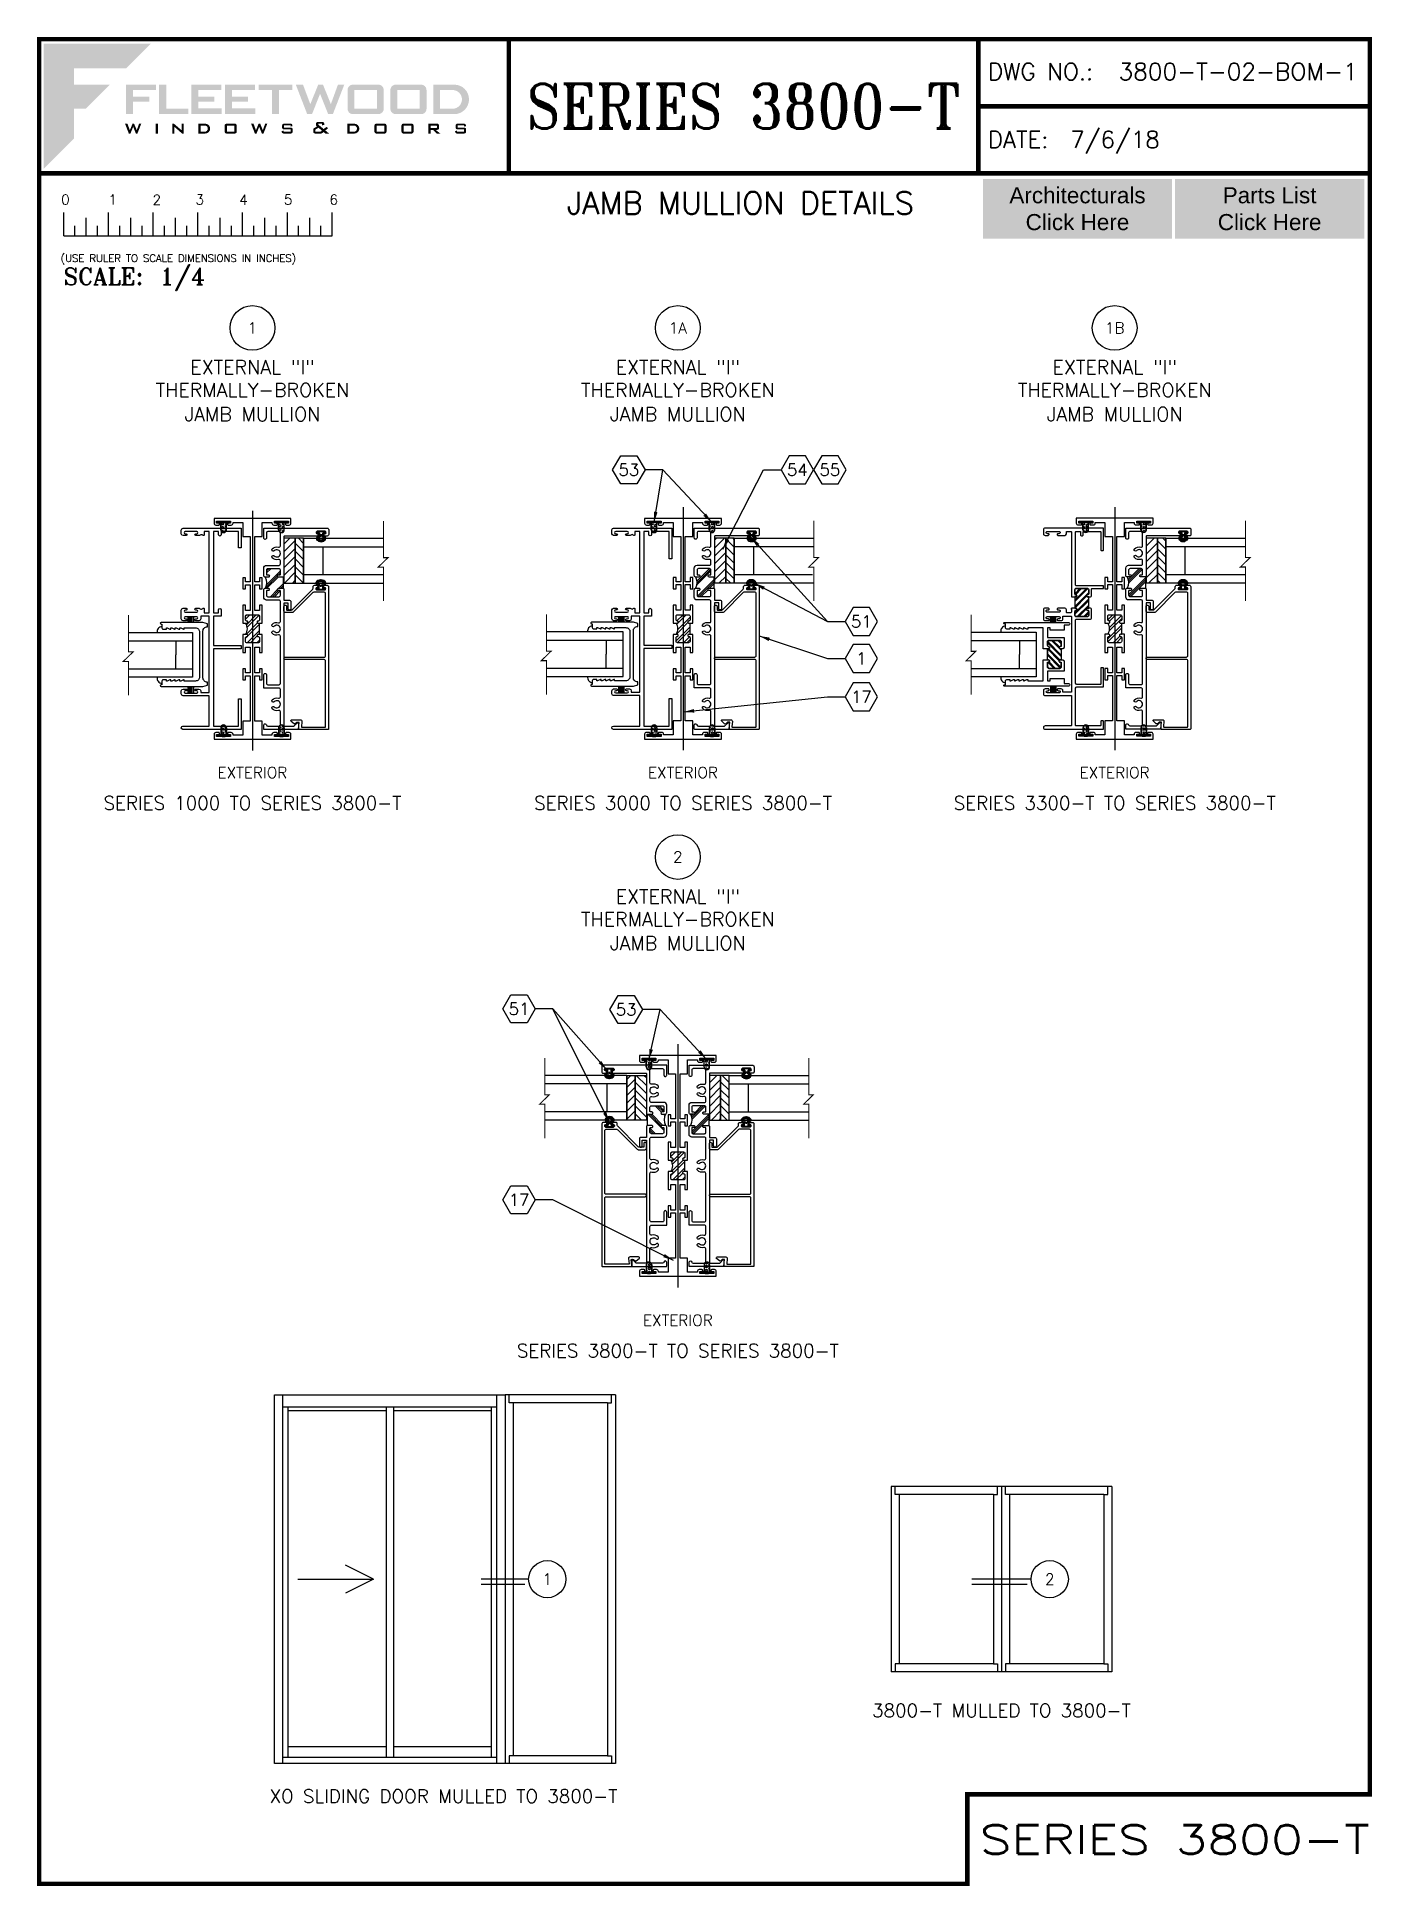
# Paper-space layout 'QUARTER SCALE -BOM' of a CAD drawing. Extents: x 0.3 to 7.8, y 0 to 10.3.
# The model-space entities are those that its viewports show. They can reach past a viewport. Long polylines and large blocks are cut down to what shows.
import ezdxf
from ezdxf.enums import TextEntityAlignment as Align

# ---------------------------------------------------------------- set-up
doc = ezdxf.new("R2010")
doc.units = 0
doc.header["$MEASUREMENT"] = 0
doc.linetypes.add('CENTER2', pattern=[1.125, 0.75, -0.125, 0.125, -0.125])
doc.layers.get('0').update_dxf_attribs({"linetype": 'CONTINUOUS'})
for name, color, linetype in [('Ballons', 7, 'CONTINUOUS'), ('DIM', 7, 'CONTINUOUS'), ('ELEV_FRAME', 1, 'CONTINUOUS'), ('ELEV_TEXT', 7, 'CONTINUOUS'), ('FRAME', 1, 'CONTINUOUS'), ('GLASS', 7, 'CONTINUOUS'), ('SEAL', 7, 'CONTINUOUS'), ('SETTING BLOCKS', 7, 'CONTINUOUS'), ('TEXT', 7, 'CONTINUOUS'), ('TITLE_BLOCK', 7, 'CONTINUOUS'), ('VENT', 5, 'CONTINUOUS')]:
    doc.layers.add(name, color=color, linetype=linetype)
doc.layers.add('PROFILE NUMBER', color=150, linetype='CONTINUOUS', lineweight=35)
doc.layers.add('VP', color=40, linetype='CONTINUOUS', plot=False)
doc.layers.get('VP').off()
doc.styles.add('ROMANS', font='romans')
doc.styles.add('ROMANT', font='romant')
doc.styles.add('SIMPLEX-050', font='simplex.shx', dxfattribs={"height": 0.05})
doc.styles.add('SIMPLEX-094', font='simplex.shx', dxfattribs={"height": 0.094})
doc.styles.get("Standard").update_dxf_attribs({"font": 'simplex.shx'})
doc.dimstyles.new('QUARTER SCALE', dxfattribs={"dimtxt": 0.0625, "dimasz": 0.06, "dimexe": 0.06, "dimexo": 0.031, "dimgap": 0.039, "dimtad": 0, "dimtih": 1, "dimtoh": 1, "dimdec": 4, "dimzin": 0, "dimdsep": 46, "dimlunit": 5, "dimtxsty": 'Standard', "dimcen": 0.09, "dimadec": 0, "dimazin": 0, "dimtfac": 1, "dimtdec": 4, "dimtofl": 0, "dimtmove": 0, "dimatfit": 3, "dimfxl": 0, "dimtolj": 1, "dimtzin": 0, "dimarcsym": 0})

psp = doc.layouts.new('QUARTER SCALE -BOM')

# ---------------------------------------------------------------- texts
at = {"color": 7}
for s, p in [('SERIES 1000 TO SERIES 3800-T', (1.505, 6.042)), ('SERIES 3000 TO SERIES 3800-T', (3.912, 6.042)), ('SERIES 3300-T TO SERIES 3800-T', (6.325, 6.042)), ('SERIES 3800-T TO SERIES 3800-T', (3.883, 2.98)), ('XO SLIDING DOOR MULLED TO 3800-T', (2.573, 0.49))]:
    psp.add_text(s, height=0.075, dxfattribs=at).set_placement(p, align=Align.MIDDLE_CENTER)
at = {"color": 7, "insert": (5.692, 0.969), "char_height": 0.075, "width": 1.64708, "attachment_point": 5}
psp.add_mtext('3800-T MULLED TO 3800-T', dxfattribs=at)
at = {"layer": 'ELEV_TEXT'}
for s, p in [('1', (3.153, 1.703)), ('2', (5.962, 1.703))]:
    psp.add_text(s, height=0.062, dxfattribs=at).set_placement(p, align=Align.MIDDLE_CENTER)
at = {"layer": 'TEXT'}
for p in [(1.505, 6.212), (3.912, 6.212), (6.325, 6.212), (3.883, 3.15)]:
    psp.add_text('EXTERIOR', height=0.0625, dxfattribs=at).set_placement(p, align=Align.MIDDLE_CENTER)
at = {"layer": 'TEXT', "color": 7, "insert": (4.233, 9.397), "char_height": 0.125, "width": 2.5974, "attachment_point": 5}
psp.add_mtext('JAMB MULLION DETAILS', dxfattribs=at)
at = {"layer": 'TEXT', "color": 5, "char_height": 0.09, "width": 1.02652, "attachment_point": 5}
for s, insert in [('{\\fArial|b0|i0|c0|p34;Architecturals\\PClick Here}', (6.117, 9.364)), ('{\\fArial|b0|i0|c0|p34;Parts List\\PClick Here}', (7.191, 9.364))]:
    psp.add_mtext(s, dxfattribs=dict(at, insert=insert))

msp = doc.modelspace()

# ---------------------------------------------------------------- blocks, each defined once
blk = doc.blocks.new('sectball')
blk.add_circle((0, 0), 0.125)
blk.add_attdef('NO', text='', height=0.062).set_placement((0, 0), align=Align.MIDDLE_CENTER)
for tag, p in [('LINE1', (0, -0.259)), ('LINE2', (0, -0.386)), ('LINE3', (0, -0.521))]:
    blk.add_attdef(tag, text='', height=0.078).set_placement(p, align=Align.CENTER)
blk = doc.blocks.new('BOM-HEX')
at = {"layer": 'Ballons', "color": 7}
blk.add_lwpolyline([(0.242, 0), (0.182, 0.105), (0.061, 0.105), (0, 0), (0.061, -0.105), (0.182, -0.105)], close=True, dxfattribs=at)
at = {"layer": 'Ballons', "flags": 4}
blk.add_attdef('NUMBER', text='', height=0.09, dxfattribs=at).set_placement((0.121, 0), align=Align.MIDDLE_CENTER)
blk = doc.blocks.new('Quarter')
for p, q in [((0.137, -0.35), (0.137, -0.219)), ((0.2, -0.35), (0.2, -0.294)), ((0.262, -0.35), (0.262, -0.249)), ((0.325, -0.35), (0.325, -0.294)), ((0.387, -0.35), (0.387, -0.219)), ((0.45, -0.35), (0.45, -0.294)), ((0.512, -0.35), (0.512, -0.249)), ((0.575, -0.35), (0.575, -0.294)), ((0.637, -0.35), (0.637, -0.219)), ((0.7, -0.35), (0.7, -0.294)), ((0.762, -0.35), (0.762, -0.249)), ((0.825, -0.35), (0.825, -0.294)), ((0.887, -0.35), (0.887, -0.219)), ((0.95, -0.35), (0.95, -0.294)), ((1.012, -0.35), (1.012, -0.249)), ((1.075, -0.35), (1.075, -0.294)), ((1.137, -0.35), (1.137, -0.219)), ((1.2, -0.35), (1.2, -0.294)), ((1.262, -0.35), (1.262, -0.249)), ((1.325, -0.35), (1.325, -0.294)), ((1.387, -0.35), (1.387, -0.219)), ((1.45, -0.35), (1.45, -0.294)), ((1.512, -0.35), (1.512, -0.249)), ((1.575, -0.35), (1.575, -0.294)), ((1.637, -0.35), (1.637, -0.219)), ((0.137, -0.35), (1.637, -0.35))]:
    blk.add_line(p, q)
for s, p in [('0', (0.123, -0.174)), ('1', (0.387, -0.174)), ('2', (0.634, -0.175)), ('3', (0.874, -0.174)), ('4', (1.118, -0.175)), ('5', (1.368, -0.174)), ('6', (1.623, -0.174))]:
    blk.add_text(s, height=0.055).set_placement(p)
at = {"style": 'ROMANS'}
blk.add_text('(USE RULER TO SCALE DIMENSIONS IN INCHES)', height=0.04115, dxfattribs=at).set_placement((0.12, -0.495))
blk = doc.blocks.new('Fleetwood_Logo_6-10-15')
h = blk.add_hatch(color=154)
h.dxf.hatch_style = 1
h.paths.add_polyline_path([(0.2526, -0.0017), (0.0019, -0.0017), (0.0019, -0.2942), (0.0725, -0.2236), (0.0725, -0.1535), (0.1007, -0.1535), (0.1567, -0.0976), (0.0725, -0.0976), (0.0725, -0.0596), (0.1946, -0.0596)])
h = blk.add_hatch(color=251)
h.dxf.hatch_style = 1
h.paths.add_polyline_path([(0.2487, -0.1256), (0.2112, -0.1256), (0.2112, -0.1102), (0.2647, -0.1102), (0.2647, -0.0976), (0.1946, -0.0976), (0.1946, -0.1667), (0.2112, -0.1667), (0.2112, -0.1377), (0.2487, -0.1377)])
h = blk.add_hatch(color=251)
h.dxf.hatch_style = 1
h.paths.add_polyline_path([(0.2886, -0.0976), (0.272, -0.0976), (0.272, -0.1667), (0.3401, -0.1667), (0.3401, -0.1535), (0.2886, -0.1535)])
h = blk.add_hatch(color=251)
h.dxf.hatch_style = 1
h.paths.add_polyline_path([(0.4175, -0.0976), (0.3474, -0.0976), (0.3474, -0.1667), (0.4185, -0.1667), (0.4185, -0.1534), (0.364, -0.1534), (0.364, -0.1377), (0.4015, -0.1377), (0.4015, -0.1256), (0.364, -0.1256), (0.364, -0.1102), (0.4175, -0.1102)])
h = blk.add_hatch(color=251)
h.dxf.hatch_style = 1
h.paths.add_polyline_path([(0.4965, -0.0976), (0.4264, -0.0976), (0.4264, -0.1667), (0.4975, -0.1667), (0.4975, -0.1534), (0.443, -0.1534), (0.443, -0.1377), (0.4804, -0.1377), (0.4804, -0.1256), (0.443, -0.1256), (0.443, -0.1102), (0.4965, -0.1102)])
h = blk.add_hatch(color=251)
h.dxf.hatch_style = 1
h.paths.add_polyline_path([(0.5842, -0.0976), (0.5054, -0.0976), (0.5054, -0.1102), (0.5365, -0.1102), (0.5365, -0.1667), (0.5531, -0.1667), (0.5531, -0.1102), (0.5842, -0.1102)])
h = blk.add_hatch(color=251)
h.dxf.hatch_style = 1
h.paths.add_polyline_path([(0.6089, -0.0976), (0.5921, -0.0976), (0.6188, -0.1667), (0.63, -0.1667), (0.6489, -0.1192), (0.6679, -0.1667), (0.6789, -0.1667), (0.7056, -0.0976), (0.6908, -0.0976), (0.6742, -0.1433), (0.6558, -0.0976), (0.6446, -0.0976), (0.6261, -0.1433)])
h = blk.add_hatch(color=251)
h.dxf.hatch_style = 1
h.paths.add_polyline_path([(0.7853, -0.0976), (0.726, -0.0976, 0.414214), (0.7133, -0.1102), (0.7133, -0.154, 0.414214), (0.726, -0.1667), (0.7853, -0.1667, 0.414214), (0.798, -0.154), (0.798, -0.1102, 0.414214)])
h.paths.add_polyline_path([(0.7819, -0.1102), (0.7819, -0.154), (0.7294, -0.154), (0.7294, -0.1102)], flags=16)
h = blk.add_hatch(color=251)
h.dxf.hatch_style = 1
h.paths.add_polyline_path([(0.8856, -0.0976), (0.8262, -0.0976, 0.414214), (0.8136, -0.1102), (0.8136, -0.154, 0.414214), (0.8262, -0.1667), (0.8856, -0.1667, 0.414214), (0.8982, -0.154), (0.8982, -0.1102, 0.414214)])
h.paths.add_polyline_path([(0.8822, -0.1102), (0.8822, -0.154), (0.8296, -0.154), (0.8296, -0.1102)], flags=16)
h = blk.add_hatch(color=251)
h.dxf.hatch_style = 1
h.paths.add_polyline_path([(0.9632, -0.0976), (0.914, -0.0976), (0.914, -0.1667), (0.9632, -0.1667, 1)])
h.paths.add_polyline_path([(0.9301, -0.1102), (0.9593, -0.1102, -1), (0.9593, -0.154), (0.9301, -0.154)], flags=16)
h = blk.add_hatch(color=7)
h.dxf.hatch_style = 1
h.paths.add_polyline_path([(0.2301, -0.1891), (0.2251, -0.1891), (0.2196, -0.2043), (0.2134, -0.1891), (0.2097, -0.1891), (0.2035, -0.2043), (0.1978, -0.1891), (0.1922, -0.1891), (0.2011, -0.2121), (0.2048, -0.2121), (0.2112, -0.1963), (0.2175, -0.2121), (0.2212, -0.2121)])
h = blk.add_hatch(color=7)
h.dxf.hatch_style = 1
h.paths.add_polyline_path([(0.2691, -0.1891), (0.2637, -0.1891), (0.2637, -0.2118), (0.2637, -0.2121), (0.2691, -0.2121)])
h = blk.add_hatch(color=7)
h.dxf.hatch_style = 1
h.paths.add_polyline_path([(0.3077, -0.1964), (0.3259, -0.2121), (0.3298, -0.2121), (0.3298, -0.1891), (0.325, -0.1891), (0.325, -0.2047), (0.3067, -0.1891), (0.3029, -0.1891), (0.3029, -0.2121), (0.3077, -0.2121)])
h = blk.add_hatch(color=7)
h.dxf.hatch_style = 1
h.paths.add_polyline_path([(0.3801, -0.1891), (0.3637, -0.1891), (0.3637, -0.2121), (0.3801, -0.2121, 1)])
h.paths.add_polyline_path([(0.3691, -0.2079), (0.3691, -0.1933), (0.3788, -0.1933, -1), (0.3788, -0.2079)], flags=16)
h = blk.add_hatch(color=7)
h.dxf.hatch_style = 1
h.paths.add_polyline_path([(0.4537, -0.2079), (0.4537, -0.1933, 0.414214), (0.4495, -0.1891), (0.4297, -0.1891, 0.414214), (0.4255, -0.1933), (0.4255, -0.2079, 0.414214), (0.4297, -0.2121), (0.4495, -0.2121, 0.414214)])
h.paths.add_polyline_path([(0.4308, -0.2079), (0.4308, -0.1933), (0.4484, -0.1933), (0.4484, -0.2079)], flags=16)
h = blk.add_hatch(color=7)
h.dxf.hatch_style = 1
h.paths.add_polyline_path([(0.5253, -0.1891), (0.5203, -0.1891), (0.5148, -0.2043), (0.5087, -0.1891), (0.5049, -0.1891), (0.4988, -0.2043), (0.493, -0.1891), (0.4874, -0.1891), (0.4963, -0.2121), (0.5001, -0.2121), (0.5064, -0.1963), (0.5127, -0.2121), (0.5164, -0.2121)])
h = blk.add_hatch(color=7)
h.dxf.hatch_style = 1
h.paths.add_polyline_path([(0.5801, -0.1891), (0.5643, -0.1891, 0.414214), (0.56, -0.1933), (0.56, -0.1981, 0.414214), (0.5643, -0.2024), (0.58, -0.2024), (0.58, -0.2078), (0.5637, -0.2078), (0.5637, -0.2052), (0.5591, -0.2062), (0.5591, -0.2078, 0.414214), (0.5634, -0.2121), (0.5805, -0.2121, 0.414214), (0.5848, -0.2078), (0.5848, -0.2024, 0.414214), (0.5805, -0.1982), (0.5648, -0.1982), (0.5648, -0.193), (0.5798, -0.193), (0.5798, -0.1958), (0.5843, -0.1948), (0.5843, -0.1933, 0.414214)])
h = blk.add_hatch(color=7)
h.dxf.hatch_style = 1
h.paths.add_polyline_path([(0.645, -0.1913, -0.222262), (0.6447, -0.1906), (0.6447, -0.1892), (0.6535, -0.1892), (0.6535, -0.193), (0.6587, -0.1918), (0.6587, -0.189, 0.414214), (0.6544, -0.1847), (0.6437, -0.1847, 0.414214), (0.6394, -0.189), (0.6394, -0.1922, 0.222262), (0.6407, -0.1948), (0.6415, -0.1955), (0.6345, -0.1998, 0.260684), (0.6329, -0.2027), (0.6329, -0.2078, 0.414214), (0.6372, -0.2121), (0.6514, -0.2121, 0.17577), (0.6536, -0.2113), (0.657, -0.2085), (0.6614, -0.2121), (0.6699, -0.2121), (0.6613, -0.2049), (0.6676, -0.1997), (0.6637, -0.1964), (0.6574, -0.2017)])
h.paths.add_polyline_path([(0.6532, -0.2052), (0.6509, -0.2072, -0.17577), (0.6502, -0.2074), (0.6382, -0.2074), (0.6382, -0.2033, -0.260684), (0.6387, -0.2025), (0.6451, -0.1985)], flags=16)
h = blk.add_hatch(color=7)
h.dxf.hatch_style = 1
h.paths.add_polyline_path([(0.7294, -0.1891), (0.713, -0.1891), (0.713, -0.2121), (0.7294, -0.2121, 1)])
h.paths.add_polyline_path([(0.7184, -0.2079), (0.7184, -0.1933), (0.7281, -0.1933, -1), (0.7281, -0.2079)], flags=16)
h = blk.add_hatch(color=7)
h.dxf.hatch_style = 1
h.paths.add_polyline_path([(0.8045, -0.2079), (0.8045, -0.1933, 0.414214), (0.8003, -0.1891), (0.7805, -0.1891, 0.414214), (0.7763, -0.1933), (0.7763, -0.2079, 0.414214), (0.7805, -0.2121), (0.8003, -0.2121, 0.414214)])
h.paths.add_polyline_path([(0.7816, -0.2079), (0.7816, -0.1933), (0.7992, -0.1933), (0.7992, -0.2079)], flags=16)
h = blk.add_hatch(color=7)
h.dxf.hatch_style = 1
h.paths.add_polyline_path([(0.8678, -0.2079), (0.8678, -0.1933, 0.414214), (0.8636, -0.1891), (0.8438, -0.1891, 0.414214), (0.8396, -0.1933), (0.8396, -0.2079, 0.414214), (0.8438, -0.2121), (0.8636, -0.2121, 0.414214)])
h.paths.add_polyline_path([(0.8449, -0.2079), (0.8449, -0.1933), (0.8624, -0.1933), (0.8624, -0.2079)], flags=16)
h = blk.add_hatch(color=7)
h.dxf.hatch_style = 1
h.paths.add_polyline_path([(0.9277, -0.1993), (0.9277, -0.1933, 0.414214), (0.9235, -0.1891), (0.9028, -0.1891), (0.9028, -0.2121), (0.9082, -0.2121), (0.9082, -0.2035), (0.9131, -0.2035), (0.9224, -0.2121), (0.9303, -0.2121), (0.9197, -0.2035), (0.9235, -0.2035, 0.414214)])
h.paths.add_polyline_path([(0.9082, -0.1993), (0.9082, -0.1933), (0.9214, -0.1933, -0.414214), (0.9224, -0.1943), (0.9224, -0.1983, -0.414214), (0.9214, -0.1993)], flags=16)
h = blk.add_hatch(color=7)
h.dxf.hatch_style = 1
h.paths.add_polyline_path([(0.9867, -0.1982), (0.971, -0.1982), (0.971, -0.193), (0.9859, -0.193), (0.9859, -0.1958), (0.9905, -0.1948), (0.9905, -0.1933, 0.414214), (0.9863, -0.1891), (0.9705, -0.1891, 0.414214), (0.9662, -0.1933), (0.9662, -0.1981, 0.414214), (0.9705, -0.2024), (0.9862, -0.2024), (0.9862, -0.2078), (0.9699, -0.2078), (0.9699, -0.2052), (0.9653, -0.2062), (0.9653, -0.2078, 0.414214), (0.9696, -0.2121), (0.9867, -0.2121, 0.414214), (0.991, -0.2078), (0.991, -0.2024, 0.414214)])
blk = doc.blocks.new('A-SIZE_P_QS')
at = {"const_width": 0.025}
blk.add_lwpolyline([(7.751, 0.5), (7.751, 10.312), (0.313, 10.312), (0.313, 0), (5.501, 0), (5.501, 0.5)], close=True, dxfattribs=at)
for points in [[(2.938, 10.312), (2.938, 9.562)], [(5.563, 10.312), (5.563, 9.562)], [(5.563, 9.937), (7.751, 9.937)], [(0.313, 9.562), (7.751, 9.562)]]:
    blk.add_lwpolyline(points, dxfattribs=at)
at = {"xscale": 2.387023416083395, "yscale": 2.387023416083395, "zscale": 2.387023416083395}
blk.add_blockref('Fleetwood_Logo_6-10-15', (0.334, 10.291), dxfattribs=at)
blk.add_blockref('Quarter', (0.313, 9.562))
at = {"style": 'SIMPLEX-094'}
for s, p in [('DWG NO.:', (5.617, 10.084)), ('DATE:', (5.616, 9.704))]:
    blk.add_text(s, height=0.094, dxfattribs=at).set_placement(p)
for tag, p, style in [('DWG_NO', (6.346, 10.084), 'SIMPLEX-094'), ('DATE', (6.077, 9.704), 'SIMPLEX-094'), ('SCALE', (0.988, 8.939), 'ROMANT')]:
    blk.add_attdef(tag, p, '', height=0.094, dxfattribs=dict(style=style))
for tag, height, style, width, p, p2 in [('DWG_NO_F', 0.094, 'SIMPLEX-094', 1.745692, (6.347, 10.084), (7.683, 10.084)), ('PRODUCT', 0.25, 'ROMANT', 1.349007, (3.038, 9.812), (5.463, 9.812)), ('PRODUCT', 0.16, 'SIMPLEX-050', 20.447274, (5.57, 0.167), (7.751, 0.167))]:
    blk.add_attdef(tag, text='', height=height, dxfattribs=dict(style=style, width=width)).set_placement(p, p2, align=Align.FIT)
at = {"layer": 'TITLE_BLOCK', "style": 'ROMANT'}
blk.add_text('SCALE:', height=0.094, dxfattribs=at).set_placement((0.449, 8.939))
blk = doc.blocks.new('3801 1 INCH GLASS STOP')
blk.add_lwpolyline([(2.741, 0.327, -0.414214), (2.769, 0.299, -0.414214), (2.741, 0.271), (2.669, 0.271, 0.414214), (2.659, 0.261), (2.659, 0.167, 0.198912), (2.668, 0.145), (3.128, -0.315, 0.198912), (3.15, -0.324), (3.183, -0.324, -0.414214), (3.214, -0.355), (3.214, -0.408, -0.414214), (3.189, -0.433, -0.399638), (3.164, -0.41, 0.400364), (3.139, -0.386, 0.414214), (3.114, -0.411), (3.114, -0.581, 0.414214), (3.139, -0.606), (3.139, -0.606, 0.399638), (3.164, -0.582, -0.399638), (3.189, -0.558, -0.414214), (3.214, -0.583), (3.214, -0.637, -0.414214), (3.183, -0.668), (-0.001, -0.668, -0.414214), (-0.011, -0.658), (-0.011, -0.01, -0.440011), (0, 0), (0.149, -0.013), (0.149, 0.04), (0.115, 0.074, -0.395486), (0.114, 0.102), (0.17, 0.165, -0.691708), (0.205, 0.152), (0.205, -0.04, -0.440011), (0.171, -0.071), (0.05, -0.061, 0.440011), (0.039, -0.071), (0.039, -0.593, 0.414214), (0.049, -0.603), (1.52, -0.603, 0.414214), (1.551, -0.572), (1.551, 0.299, -0.414214), (1.579, 0.327, -0.414214), (1.607, 0.299), (1.607, -0.572, 0.414214), (1.638, -0.603), (3.027, -0.603, 0.414214), (3.058, -0.572), (3.058, -0.337, 0.198912), (3.049, -0.315), (2.612, 0.122, -0.198912), (2.603, 0.144), (2.603, 0.296, -0.414214), (2.634, 0.327)], format="xyb", close=True)
blk = doc.blocks.new('3082 THERMAL MULLION')
h = blk.add_hatch()
h.set_pattern_fill('ANSI32', color=256, scale=0.4, style=0)
h.set_pattern_definition([(45, (-18.90285, -1.32658), (-0.106066, 0.106066), []), (45, (-18.83214, -1.32658), (-0.106066, 0.106066), [])])
h.paths.add_polyline_path([(0.156, 2.5935), (0.131, 2.5935, -0.414214), (0.106, 2.6185), (0.106, 2.6195, -0.414214), (0.13, 2.6435), (0.131, 2.6435, 0.414214), (0.156, 2.6685), (0.156, 2.7505, 0.414214), (0.125, 2.7815), (-0.125, 2.7815, 0.414214), (-0.156, 2.7505), (-0.156, 2.6685, 0.414214), (-0.131, 2.6435), (-0.13, 2.6435, -0.414214), (-0.106, 2.6195), (-0.106, 2.6185, -0.414214), (-0.131, 2.5935), (-0.156, 2.5935, -0.330037), (-0.156, 2.3435), (-0.131, 2.3435, -0.414214), (-0.106, 2.3185), (-0.106, 2.3175, -0.414214), (-0.13, 2.2935), (-0.131, 2.2935, 0.414214), (-0.156, 2.2685), (-0.156, 2.1865, 0.414214), (-0.125, 2.1555), (0.125, 2.1555, 0.414214), (0.156, 2.1865), (0.156, 2.2685, 0.414214), (0.131, 2.2935), (0.13, 2.2935, -0.414214), (0.106, 2.3175), (0.106, 2.3185, -0.414214), (0.131, 2.3435), (0.156, 2.3435)])
blk.add_line((0.156, 2.3435), (0.156, 2.5935))
for points in [[(-0.218, 4.531), (-0.05, 4.531), (-0.05, 3.518), (-0.156, 3.518), (-0.156, 3.612), (-0.218, 3.612), (-0.218, 3.362), (-0.156, 3.362), (-0.156, 3.456), (-0.05, 3.456), (-0.05, 2.8815), (-0.156, 2.8815), (-0.156, 2.9975), (-0.218, 2.9975), (-0.218, 2.5935), (-0.131, 2.5935, 0.414214), (-0.106, 2.6185), (-0.106, 2.6195, 0.414214), (-0.13, 2.6435), (-0.131, 2.6435, -0.414214), (-0.156, 2.6685), (-0.156, 2.7505, -0.414214), (-0.125, 2.7815), (0.125, 2.7815, -0.414214), (0.156, 2.7505), (0.156, 2.6685, -0.414214), (0.131, 2.6435), (0.13, 2.6435, 0.414214), (0.106, 2.6195), (0.106, 2.6185, 0.414214), (0.131, 2.5935), (0.218, 2.5935), (0.218, 2.9975), (0.156, 2.9975), (0.156, 2.8815), (0.05, 2.8815), (0.05, 3.456), (0.156, 3.456), (0.156, 3.362), (0.218, 3.362), (0.218, 3.612), (0.156, 3.612), (0.156, 3.518), (0.05, 3.518), (0.05, 4.531), (0.218, 4.531), (0.218, 4.844), (0.435, 4.844), (0.435, 4.828, 0.414214), (0.475, 4.788), (0.537, 4.788, 0.414214), (0.557, 4.808), (0.557, 4.809, 0.414214), (0.538, 4.828), (0.492, 4.828), (0.492, 4.875), (0.802, 4.875), (0.802, 4.828), (0.755, 4.828, 0.414214), (0.737, 4.81), (0.737, 4.808, 0.414214), (0.757, 4.788), (0.819, 4.788, 0.414214), (0.859, 4.828), (0.859, 4.937), (-0.859, 4.937), (-0.859, 4.828, 0.414214), (-0.819, 4.788), (-0.755, 4.788, 0.414214), (-0.737, 4.806), (-0.737, 4.81, 0.414214), (-0.755, 4.828), (-0.802, 4.828), (-0.802, 4.875), (-0.492, 4.875), (-0.492, 4.828), (-0.539, 4.828, 0.414214), (-0.557, 4.81), (-0.557, 4.806, 0.414214), (-0.539, 4.788), (-0.475, 4.788, 0.414214), (-0.435, 4.828), (-0.435, 4.844), (-0.218, 4.844)], [(0.557, 0.128), (0.557, 0.129, 0.414214), (0.537, 0.149), (0.475, 0.149, 0.414214), (0.435, 0.109), (0.435, 0.093), (0.218, 0.093), (0.218, 0.406), (0.05, 0.406), (0.05, 1.419), (0.156, 1.419), (0.156, 1.325), (0.218, 1.325), (0.218, 1.575), (0.156, 1.575), (0.156, 1.481), (0.05, 1.481), (0.05, 2.0555), (0.156, 2.0555), (0.156, 1.9395), (0.218, 1.9395), (0.218, 2.3435), (0.131, 2.3435, 0.414214), (0.106, 2.3185), (0.106, 2.3175, 0.414214), (0.13, 2.2935), (0.131, 2.2935, -0.414214), (0.156, 2.2685), (0.156, 2.1865, -0.414214), (0.125, 2.1555), (-0.125, 2.1555, -0.414214), (-0.156, 2.1865), (-0.156, 2.2685, -0.414214), (-0.131, 2.2935), (-0.13, 2.2935, 0.414214), (-0.106, 2.3175), (-0.106, 2.3185, 0.414214), (-0.131, 2.3435), (-0.218, 2.3435), (-0.218, 1.9395), (-0.156, 1.9395), (-0.156, 2.0555), (-0.05, 2.0555), (-0.05, 1.481), (-0.156, 1.481), (-0.156, 1.575), (-0.218, 1.575), (-0.218, 1.325), (-0.156, 1.325), (-0.156, 1.419), (-0.05, 1.419), (-0.05, 0.406), (-0.218, 0.406), (-0.218, 0.093), (-0.435, 0.093), (-0.435, 0.109, 0.414214), (-0.475, 0.149), (-0.539, 0.149, 0.414214), (-0.557, 0.131), (-0.557, 0.127, 0.414214), (-0.539, 0.109), (-0.492, 0.109), (-0.492, 0.062), (-0.802, 0.062), (-0.802, 0.109), (-0.755, 0.109, 0.414214), (-0.737, 0.127), (-0.737, 0.131, 0.414214), (-0.755, 0.149), (-0.819, 0.149, 0.414214), (-0.859, 0.109), (-0.859, 0), (0.859, 0), (0.859, 0.109, 0.414214), (0.819, 0.149), (0.757, 0.149, 0.414214), (0.737, 0.129), (0.737, 0.127, 0.414214), (0.755, 0.109), (0.802, 0.109), (0.802, 0.062), (0.492, 0.062), (0.492, 0.109), (0.538, 0.109)]]:
    blk.add_lwpolyline(points, format="xyb", close=True)
blk.add_arc((-0.3247, 2.4685), 0.21, 323.47039, 36.52961)
blk = doc.blocks.new('*X6')
at = {"color": 0}
for p, q in [((0, 0.013), (0.065, 0.078)), ((0, 0.049), (0.029, 0.078)), ((0, 0.009), (0.069, 0.078)), ((0, 0.044), (0.034, 0.078)), ((0, 0.005), (0.073, 0.078)), ((0, 0.04), (0.035, 0.074)), ((0.022, 0), (0.1, 0.078)), ((0.026, 0), (0.035, 0.008)), ((0.039, 0.012), (0.104, 0.078)), ((0.043, 0.012), (0.109, 0.078)), ((0.057, 0), (0.135, 0.078)), ((0.062, 0), (0.14, 0.078)), ((0.066, 0), (0.144, 0.078)), ((0.093, 0), (0.157, 0.064)), ((0.097, 0), (0.157, 0.059)), ((0.102, 0), (0.11, 0.008)), ((0.114, 0.012), (0.157, 0.055)), ((0.128, 0), (0.157, 0.028)), ((0.132, 0), (0.157, 0.024)), ((0.137, 0), (0.157, 0.02))]:
    blk.add_line(p, q, dxfattribs=at)
blk = doc.blocks.new('A$C174D6BCA')
blk.add_lwpolyline([(0.047, 0.078), (0.11, 0.078), (0.11, 0.071, 1.0408), (0.122, 0.072), (0.122, 0.078), (0.149, 0.078, -0.414214), (0.157, 0.07), (0.157, 0.008, -0.414214), (0.149, 0), (0.122, 0), (0.122, 0.006, 0.9608), (0.11, 0.007), (0.11, 0), (0.047, 0), (0.047, 0.006, 0.9608), (0.035, 0.007, -0.346439), (0.028, 0), (0.008, 0, -0.414214), (0, 0.008), (0, 0.07, -0.414214), (0.008, 0.078), (0.035, 0.078), (0.035, 0.072, 0.99996), (0.047, 0.072)], format="xyb", close=True)
at = {"linetype": 'Continuous'}
blk.add_blockref('*X6', (0, 0), dxfattribs=at)
blk = doc.blocks.new('3008 FIXED STILE')
blk.add_lwpolyline([(-0.843, 0.596, 0.414214), (-0.812, 0.565), (-0.743, 0.565), (-0.743, 0.595), (-0.723, 0.595), (-0.663, 0.565), (-0.643, 0.565), (-0.643, 0.595), (-0.623, 0.595), (-0.563, 0.565), (-0.543, 0.565), (-0.543, 0.595), (-0.523, 0.595), (-0.463, 0.565), (-0.443, 0.565), (-0.443, 0.595), (-0.423, 0.595), (-0.363, 0.565), (-0.343, 0.565), (-0.343, 0.595), (-0.094, 0.595, -0.414214), (0, 0.501), (0, -0.501, -0.414214), (-0.094, -0.595), (-0.343, -0.595), (-0.343, -0.565), (-0.363, -0.565), (-0.423, -0.595), (-0.443, -0.595), (-0.443, -0.565), (-0.463, -0.565), (-0.523, -0.595), (-0.543, -0.595), (-0.543, -0.565), (-0.563, -0.565), (-0.623, -0.595), (-0.643, -0.595), (-0.643, -0.565), (-0.663, -0.565), (-0.723, -0.595), (-0.743, -0.595), (-0.743, -0.565), (-0.812, -0.565, 0.414214), (-0.843, -0.596), (-0.843, -0.681), (-0.863, -0.681, 0.999996), (-0.863, -0.713), (0.075, -0.713), (0.175, -0.686205), (0.175, -0.619), (0.169, -0.619, -0.414214), (0.075, -0.525), (0.075, 0.525, -0.414214), (0.169, 0.619), (0.175, 0.619), (0.175, 0.686205), (0.075, 0.713), (-0.862942, 0.713, 1.001828), (-0.863, 0.681), (-0.843, 0.681)], format="xyb", close=True)
blk = doc.blocks.new('1 inch glass')
at = {"color": 7}
for p, q in [((-0.947, 0.767), (-0.947, -0.688)), ((-0.322, 0.767), (-0.322, -0.688)), ((-0.947, -0.313), (-0.634, -0.313)), ((-0.322, -0.313), (-0.634, -0.313))]:
    blk.add_line(p, q, dxfattribs=at)
blk.add_lwpolyline([(-0.134, 0.767), (-0.134, -0.688), (-0.634, -0.688), (-1.134, -0.688), (-1.134, 0.767)], dxfattribs=at)
for centre, start, end in [((-1.153, -0.009), 80.759, 175.3773), ((-0.116, -0.009), 4.6227, 99.241)]:
    blk.add_arc(centre, 0.116, start, end)
blk = doc.blocks.new('3073 FIXED STILE')
at = {"linetype": 'Continuous'}
h = blk.add_hatch(dxfattribs=at)
h.set_pattern_fill('PLAST', scale=0.4, angle=-45, style=0)
h.set_pattern_definition([(315, (-24.43819, 6.21396), (0.07071068, 0.07071068), []), (315, (-24.42935, 6.2228), (0.07071068, 0.07071068), []), (315, (-24.42051, 6.23164), (0.07071068, 0.07071068), [])])
edge = h.paths.add_edge_path()
edge.add_line((0, 0.125), (0, -0.125))
edge.add_line((0, -0.125), (-0.027, -0.125))
edge.add_arc((-0.027, -0.15), 0.025, 90, 274.5812)
edge.add_line((-0.025, -0.175), (0, -0.175))
edge.add_line((0, -0.175), (0, -0.282))
edge.add_arc((-0.031, -0.282), 0.031, 270, 360, ccw=False)
edge.add_line((-0.031, -0.313), (-0.281, -0.313))
edge.add_arc((-0.281, -0.282), 0.031, 180, 270, ccw=False)
edge.add_line((-0.312, -0.282), (-0.312, -0.175))
edge.add_line((-0.312, -0.175), (-0.287, -0.175))
edge.add_arc((-0.287, -0.15), 0.025, 270, 445.4188)
edge.add_line((-0.285, -0.125), (-0.312, -0.125))
edge.add_line((-0.312, -0.125), (-0.312, 0.125))
edge.add_line((-0.312, 0.125), (-0.287, 0.125))
edge.add_arc((-0.287, 0.15), 0.025, 270, 445.4188)
edge.add_arc((-0.283, 0.205), 0.0297, 188.9864, 265.4188, ccw=False)
edge.add_line((-0.312, 0.2), (-0.312, 0.282))
edge.add_arc((-0.281, 0.282), 0.031, 90, 180, ccw=False)
edge.add_line((-0.281, 0.313), (-0.031, 0.313))
edge.add_arc((-0.031, 0.282), 0.031, 0, 90, ccw=False)
edge.add_line((0, 0.282), (0, 0.175))
edge.add_line((0, 0.175), (-0.025, 0.175))
edge.add_arc((-0.025, 0.15), 0.025, 90, 269.9954)
edge.add_line((-0.025, 0.125), (0, 0.125))
at = {"color": 7}
blk.add_line((-0.312, 0.125), (-0.312, 0), dxfattribs=at)
for points in [[(-0.312, 0.2, 0.414214), (-0.287, 0.175, -0.414214), (-0.262, 0.15), (-0.262, 0.149, -0.414214), (-0.286, 0.125), (-0.406, 0.125), (-0.406, 0.595), (-0.749, 0.595), (-0.749, 0.565), (-0.769, 0.565), (-0.829, 0.595), (-0.849, 0.595), (-0.849, 0.565), (-0.869, 0.565), (-0.929, 0.595), (-0.949, 0.595), (-0.949, 0.565), (-0.969, 0.565), (-1.029, 0.595), (-1.049, 0.595), (-1.049, 0.565), (-1.069, 0.565), (-1.129, 0.595), (-1.149, 0.595), (-1.149, 0.565), (-1.218, 0.565, -0.414214), (-1.249, 0.596), (-1.249, 0.681), (-1.27, 0.681, -0.414214), (-1.285, 0.696), (-1.285, 0.698, -0.414214), (-1.27, 0.713), (0.151, 0.713), (0.157, 0.713, -0.414214), (0.187, 0.683), (0.187, 0.682, -0.414214), (0.156, 0.651), (0.062, 0.651), (0.062, 0.544), (-0.25, 0.544), (-0.25, 0.594), (-0.312, 0.594), (-0.312, 0.375), (0.062, 0.375), (0.062, 0.156, -0.414214), (0.031, 0.125), (-0.026, 0.125, -0.414214), (-0.05, 0.149), (-0.05, 0.151, -0.414214), (-0.026, 0.175), (-0.025, 0.175, 0.414214), (0, 0.2), (0, 0.282, 0.414214), (-0.031, 0.313), (-0.281, 0.313, 0.414214), (-0.312, 0.282)], [(-1.285, -0.696, -0.414214), (-1.27, -0.681), (-1.249, -0.681), (-1.249, -0.596, -0.414214), (-1.218, -0.565), (-1.149, -0.565), (-1.149, -0.595), (-1.129, -0.595), (-1.069, -0.565), (-1.049, -0.565), (-1.049, -0.595), (-1.029, -0.595), (-0.969, -0.565), (-0.949, -0.565), (-0.949, -0.595), (-0.929, -0.595), (-0.869, -0.565), (-0.849, -0.565), (-0.849, -0.595), (-0.829, -0.595), (-0.769, -0.565), (-0.749, -0.565), (-0.749, -0.595), (-0.406, -0.595), (-0.406, -0.125), (-0.286, -0.125, -0.414214), (-0.262, -0.149), (-0.262, -0.15, -0.414214), (-0.287, -0.175, 0.414214), (-0.312, -0.2), (-0.312, -0.282, 0.414214), (-0.281, -0.313), (-0.031, -0.313, 0.414214), (0, -0.282), (0, -0.2, 0.414214), (-0.025, -0.175), (-0.026, -0.175, -0.414214), (-0.05, -0.151), (-0.05, -0.149, -0.414214), (-0.026, -0.125), (0.031, -0.125, -0.414214), (0.062, -0.156), (0.062, -0.375), (-0.312, -0.375), (-0.312, -0.594), (-0.25, -0.594), (-0.25, -0.544), (0.062, -0.544), (0.062, -0.651), (0.156, -0.651, -0.414214), (0.187, -0.682), (0.187, -0.683, -0.414214), (0.157, -0.713), (0.151, -0.713), (-1.27, -0.713, -0.414214), (-1.285, -0.698)]]:
    blk.add_lwpolyline(points, format="xyb", close=True)
blk.add_lwpolyline([(0, 0.125), (0, -0.125), (-0.027, -0.125, 1.0408), (-0.025, -0.175), (0, -0.175), (0, -0.282, -0.414214), (-0.031, -0.313), (-0.281, -0.313, -0.414214), (-0.312, -0.282), (-0.312, -0.175), (-0.287, -0.175, 0.9608), (-0.285, -0.125), (-0.312, -0.125), (-0.312, 0.125), (-0.287, 0.125, 0.9608), (-0.285, 0.175, -0.346439), (-0.312, 0.2), (-0.312, 0.282, -0.414214), (-0.281, 0.313), (-0.031, 0.313, -0.414214), (0, 0.282), (0, 0.175), (-0.025, 0.175, 0.99996), (-0.025, 0.125)], format="xyb", close=True, dxfattribs=at)
blk = doc.blocks.new('A$C3BF656AD')
at = {"layer": 'SETTING BLOCKS'}
h = blk.add_hatch(dxfattribs=at)
h.set_pattern_fill('ANSI31', color=256, scale=0.25, angle=90, style=0)
h.set_pattern_definition([(135, (0.820812, -8.054306), (-0.02209709, -0.02209709), [])])
h.paths.add_polyline_path([(0, 0.063), (0.25, 0.063), (0.25, 0.11), (0, 0.11)])
h = blk.add_hatch(dxfattribs=at)
h.set_pattern_fill('ANSI31', color=256, scale=0.25, style=0)
h.set_pattern_definition([(45, (-2.098375, -8.085556), (-0.02209709, 0.02209709), [])])
h.paths.add_polyline_path([(0, 0), (0.25, 0), (0.25, 0.063), (0, 0.063)])
for points in [[(0, 0.063), (0, 0.11), (0.25, 0.11), (0.25, 0.063)], [(0, 0), (0, 0.063), (0.25, 0.063), (0.25, 0)]]:
    blk.add_lwpolyline(points, close=True, dxfattribs=at)
blk = doc.blocks.new('19120')
h = blk.add_hatch()
h.set_pattern_fill('HEX', scale=0.2)
h.paths.add_polyline_path([(-11.951, 24.705), (-11.951, 24.713, 1.000794), (-12.065, 24.714), (-12.065, 24.566, -0.414214), (-12.078, 24.553), (-11.938, 24.553, -0.414214), (-11.951, 24.566)])
h.paths.add_polyline_path([(-11.879, 24.55, 0.414214), (-11.882, 24.553), (-12.078, 24.553), (-12.133, 24.553, 0.414214), (-12.137, 24.55), (-12.137, 24.537, 0.414214), (-12.133, 24.533), (-11.882, 24.533, 0.414214), (-11.879, 24.537)])
for p, q in [((-12.143, 24.534), (-12.143, 24.552)), ((-12.137, 24.55), (-12.137, 24.537)), ((-12.136, 24.559), (-12.078, 24.559)), ((-12.136, 24.527), (-12.049, 24.527)), ((-12.078, 24.553), (-12.133, 24.553)), ((-12.133, 24.533), (-11.882, 24.533)), ((-12.078, 24.553), (-11.882, 24.553)), ((-12.071, 24.714), (-12.071, 24.566)), ((-12.065, 24.714), (-12.065, 24.566)), ((-12.043, 24.527), (-12.049, 24.533)), ((-12.043, 24.521), (-12.049, 24.527)), ((-12.043, 24.527), (-12.043, 24.533)), ((-12.043, 24.527), (-11.88, 24.527)), ((-11.973, 24.521), (-12.043, 24.521)), ((-11.973, 24.521), (-11.973, 24.527)), ((-11.951, 24.713), (-11.951, 24.705)), ((-11.951, 24.705), (-11.951, 24.566)), ((-11.945, 24.714), (-11.945, 24.566)), ((-11.938, 24.559), (-11.88, 24.559)), ((-11.879, 24.537), (-11.879, 24.55)), ((-11.873, 24.552), (-11.873, 24.534))]:
    blk.add_line(p, q)
for centre, radius, start, end in [((-12.136, 24.552), 0.007, 90, 180), ((-12.136, 24.534), 0.007, 180, 270), ((-12.133, 24.55), 0.0035, 90, 180), ((-12.133, 24.537), 0.0035, 180, 270), ((-12.008, 24.714), 0.063, 0, 180), ((-12.008, 24.714), 0.057, 359.3779, 179.3779), ((-11.938, 24.566), 0.013, 180, 270), ((-11.938, 24.566), 0.007, 180, 270.0001), ((-11.882, 24.537), 0.0035, 270, 0), ((-11.88, 24.534), 0.007, 270, 0)]:
    blk.add_arc(centre, radius, start, end)
at = {"extrusion": (0, 0, -1)}
for centre, radius, start, end in [((12.078, 24.566), 0.007, 180, 270), ((12.078, 24.566), 0.013, 180, 270.0001), ((11.882, 24.55), 0.0035, 90, 180), ((11.88, 24.552), 0.007, 90, 180)]:
    blk.add_arc(centre, radius, start, end, dxfattribs=at)
blk = doc.blocks.new('*U110')
h = blk.add_hatch()
h.set_pattern_fill('HEX', scale=0.2)
h.paths.add_polyline_path([(-11.951, 24.35), (-11.951, 24.342, -1.000794), (-12.065, 24.34), (-12.065, 24.488, 0.414214), (-12.078, 24.501), (-11.938, 24.501, 0.414214), (-11.951, 24.488)])
h.paths.add_polyline_path([(-11.879, 24.505, -0.414214), (-11.882, 24.501), (-12.078, 24.501), (-12.133, 24.501, -0.414214), (-12.137, 24.505), (-12.137, 24.518, -0.414214), (-12.133, 24.521), (-11.882, 24.521, -0.414214), (-11.879, 24.518)])
for p, q in [((-12.143, 24.52), (-12.143, 24.502)), ((-12.137, 24.505), (-12.137, 24.518)), ((-12.136, 24.527), (-12.049, 24.527)), ((-12.136, 24.495), (-12.078, 24.495)), ((-12.133, 24.521), (-11.882, 24.521)), ((-12.078, 24.501), (-12.133, 24.501)), ((-12.078, 24.501), (-11.882, 24.501)), ((-12.071, 24.34), (-12.071, 24.488)), ((-12.065, 24.34), (-12.065, 24.488)), ((-12.043, 24.533), (-12.049, 24.527)), ((-12.043, 24.527), (-12.049, 24.521)), ((-11.973, 24.533), (-12.043, 24.533)), ((-12.043, 24.527), (-11.88, 24.527)), ((-12.043, 24.527), (-12.043, 24.521)), ((-11.973, 24.533), (-11.973, 24.527)), ((-11.951, 24.35), (-11.951, 24.488)), ((-11.945, 24.34), (-11.945, 24.488)), ((-11.938, 24.495), (-11.88, 24.495)), ((-11.879, 24.518), (-11.879, 24.505)), ((-11.873, 24.502), (-11.873, 24.52)), ((-11.951, 24.342), (-11.951, 24.35))]:
    blk.add_line(p, q)
for centre, radius, start, end in [((-12.136, 24.52), 0.007, 90, 180), ((-12.136, 24.502), 0.007, 180, 270), ((-12.133, 24.518), 0.0035, 90, 180), ((-12.133, 24.505), 0.0035, 180, 270), ((-11.938, 24.488), 0.013, 90, 180), ((-11.938, 24.488), 0.007, 89.9999, 180), ((-11.882, 24.518), 0.0035, 0, 90), ((-11.88, 24.52), 0.007, 0, 90), ((-12.008, 24.34), 0.063, 180, 0), ((-12.008, 24.341), 0.057, 180.6221, 0.6221)]:
    blk.add_arc(centre, radius, start, end)
at = {"extrusion": (0, 0, -1)}
for centre, radius, start, end in [((12.078, 24.488), 0.013, 89.9999, 180), ((12.078, 24.488), 0.007, 90, 180), ((11.882, 24.505), 0.0035, 180, 270), ((11.88, 24.502), 0.007, 180, 270)]:
    blk.add_arc(centre, radius, start, end, dxfattribs=at)
blk = doc.blocks.new('*U139')
at = {"layer": 'PROFILE NUMBER', "color": 5}
for p, q in [((-0.016, 0.092), (-0.013, 0.083)), ((-0.013, 0.083), (0.013, 0.083)), ((0.013, 0.083), (0.016, 0.092))]:
    blk.add_line(p, q, dxfattribs=at)
blk.add_lwpolyline([(-0.043, 0.091), (-0.043, 0.034), (-0.09, 0.034), (-0.09, 0), (0.09, 0), (0.09, 0.034), (0.043, 0.034), (0.043, 0.091)], dxfattribs=at)
for centre, start, end in [((-0.073, 0.071), 19.8289, 61.175), ((0.073, 0.071), 118.7633, 160.1945)]:
    blk.add_arc(centre, 0.06, start, end, dxfattribs=at)
blk.add_ellipse((0, 0.152), major_axis=(-0.0958, 0), ratio=0.712114, start_param=2.033109, end_param=7.391692, dxfattribs=at)
blk.add_open_spline([(0.044, 0.124), (0.053, 0.129), (0.059, 0.135), (0.069, 0.15), (0.068, 0.157), (0.049, 0.179), (0.027, 0.189), (-0.021, 0.191), (-0.045, 0.181), (-0.067, 0.16), (-0.068, 0.152), (-0.061, 0.137), (-0.054, 0.129), (-0.044, 0.124)], degree=3, knots=[2.2211, 2.2211, 2.2211, 2.2211, 2.727733, 2.727733, 3.7005, 3.7005, 4.673268, 4.673268, 5.646035, 5.646035, 6.618803, 6.618803, 7.203997, 7.203997, 7.203997, 7.203997], dxfattribs=at)
blk = doc.blocks.new('3809 BLOCK FRAME')
h = blk.add_hatch()
h.set_pattern_fill('PLAST', color=256, angle=45, style=0)
h.set_pattern_definition([(45, (-4.25098, -6.643), (-0.176777, 0.176777), []), (45, (-4.27308, -6.6209), (-0.176777, 0.176777), []), (45, (-4.29517, -6.5988), (-0.176777, 0.176777), [])])
edge = h.paths.add_edge_path()
edge.add_arc((-0.937, 0.093), 0.031, 270, 360, ccw=False)
edge.add_line((-0.937, 0.062), (-1.033, 0.062))
edge.add_arc((-1.033, 0.072), 0.01, 180, 270, ccw=False)
edge.add_line((-1.043, 0.072), (-1.043, 0.103))
edge.add_arc((-1.068, 0.103), 0.025, 360, 450)
edge.add_arc((-1.068, 0.103), 0.025, 90, 180)
edge.add_line((-1.093, 0.103), (-1.093, 0.031))
edge.add_arc((-1.218, -0.221), 0.281, 63.5092, 116.4908)
edge.add_line((-1.344, 0.031), (-1.344, 0.103))
edge.add_arc((-1.369, 0.103), 0.025, 0, 90)
edge.add_arc((-1.369, 0.103), 0.025, 90, 180)
edge.add_line((-1.394, 0.103), (-1.394, 0.072))
edge.add_arc((-1.404, 0.072), 0.01, 270, 360, ccw=False)
edge.add_line((-1.404, 0.062), (-1.5, 0.062))
edge.add_arc((-1.5, 0.093), 0.031, 180, 270, ccw=False)
edge.add_line((-1.531, 0.093), (-1.531, 0.343))
edge.add_arc((-1.5, 0.343), 0.031, 90, 180, ccw=False)
edge.add_line((-1.5, 0.374), (-1.404, 0.374))
edge.add_arc((-1.404, 0.364), 0.01, 0, 90, ccw=False)
edge.add_line((-1.394, 0.364), (-1.394, 0.333))
edge.add_arc((-1.369, 0.333), 0.025, 180, 270)
edge.add_arc((-1.369, 0.333), 0.025, 270, 360)
edge.add_line((-1.344, 0.333), (-1.344, 0.439))
edge.add_line((-1.344, 0.439), (-1.093, 0.439))
edge.add_line((-1.093, 0.439), (-1.093, 0.333))
edge.add_arc((-1.068, 0.333), 0.025, 180, 270)
edge.add_arc((-1.068, 0.333), 0.025, 270, 360)
edge.add_line((-1.043, 0.333), (-1.043, 0.364))
edge.add_arc((-1.033, 0.364), 0.01, 90, 180, ccw=False)
edge.add_line((-1.033, 0.374), (-0.937, 0.374))
edge.add_arc((-0.937, 0.343), 0.031, 0, 90, ccw=False)
edge.add_line((-0.906, 0.343), (-0.906, 0.093))
blk.add_line((-1.093, 0.439), (-1.344, 0.439))
for points in [[(-1.093, 0.439), (-1.093, 0.333, 0.414214), (-1.068, 0.308, 0.414214), (-1.043, 0.333), (-1.043, 0.364, -0.414214), (-1.033, 0.374), (-0.937, 0.374, -0.414214), (-0.906, 0.343), (-0.906, 0.093, -0.414214), (-0.937, 0.062), (-1.033, 0.062, -0.414214), (-1.043, 0.072), (-1.043, 0.103, 0.414214), (-1.068, 0.128), (-1.068, 0.128, 0.414214), (-1.093, 0.103), (-1.093, 0.031, 0.414214), (-1.062, 0), (-0.893, 0, 0.414214), (-0.831, 0.062), (-0.831, 0.343, -0.414214), (-0.8, 0.374), (-0.729, 0.374, -0.5024), (-0.699, 0.334, 0.280293), (-0.661, 0.19, 0.498955), (-0.613, 0.198), (-0.613, 0.198, 0.334263), (-0.618, 0.235, -2.470836), (-0.506, 0.235, 0.334263), (-0.511, 0.198, 0.498955), (-0.463, 0.19, 0.280293), (-0.425, 0.334, -0.5024), (-0.395, 0.374), (-0.106, 0.374, -0.414214), (-0.075, 0.343), (-0.075, 0.093, -0.414214), (-0.106, 0.062), (-0.219, 0.062, 0.414214), (-0.25, 0.031, 0.414214), (-0.219, 0), (0, 0), (0, 1.423, 0.414214), (-0.031, 1.454), (-0.144, 1.454, 0.414214), (-0.175, 1.423), (-0.175, 1.371, 0.414214), (-0.15, 1.346), (-0.15, 1.346, 0.399638), (-0.125, 1.37, -0.399638), (-0.1, 1.394), (-0.1, 1.394, -0.414214), (-0.075, 1.369), (-0.075, 1.199, -0.414214), (-0.1, 1.174), (-0.1, 1.174, -0.399638), (-0.125, 1.198, 0.399638), (-0.15, 1.221, 0.414214), (-0.175, 1.196), (-0.175, 0.464, -0.414214), (-0.185, 0.454), (-1.078, 0.454), (-1.093, 0.439)], [(-1.344, 0.439), (-1.344, 0.439), (-1.359, 0.454), (-1.612, 0.454), (-1.612, 0.579, 0.414214), (-1.643, 0.61), (-1.799, 0.61, 0.414214), (-1.83, 0.579, 0.414214), (-1.799, 0.548), (-1.674, 0.548), (-1.674, 0.454), (-4.425, 0.454), (-4.425, 0.678, -0.198912), (-4.422, 0.685), (-4.343, 0.764, 0.668179), (-4.35, 0.781), (-4.49, 0.781, 0.414214), (-4.5, 0.771), (-4.5, 0.01, 0.414214), (-4.49, 0), (-4.406, 0, 0.414214), (-4.375, 0.031, 0.358249), (-4.4, 0.061, -0.358249), (-4.425, 0.092), (-4.425, 0.343, -0.414214), (-4.394, 0.374), (-4.105, 0.374, -0.5024), (-4.075, 0.334, 0.280293), (-4.037, 0.19, 0.498955), (-3.989, 0.198, 0.334263), (-3.994, 0.235, -2.470836), (-3.882, 0.235, 0.334263), (-3.887, 0.198, 0.498955), (-3.839, 0.19, 0.280293), (-3.801, 0.334, -0.5024), (-3.771, 0.374), (-3.606, 0.374, -0.414214), (-3.575, 0.343), (-3.575, 0), (-3.281, 0, 0.414214), (-3.25, 0.031, 0.414214), (-3.281, 0.062), (-3.469, 0.062, -0.414214), (-3.5, 0.093), (-3.5, 0.343, -0.414214), (-3.469, 0.374), (-2.417, 0.374, -0.5024), (-2.387, 0.334, 0.280293), (-2.349, 0.19, 0.498955), (-2.301, 0.198, 0.334263), (-2.306, 0.235, -2.470836), (-2.194, 0.235, 0.334263), (-2.199, 0.198, 0.498955), (-2.151, 0.19, 0.280293), (-2.113, 0.334, -0.5024), (-2.083, 0.374), (-1.637, 0.374, -0.414214), (-1.606, 0.343), (-1.606, 0.062, 0.414214), (-1.544, 0), (-1.375, 0, 0.414214), (-1.344, 0.031), (-1.344, 0.103, 0.414214), (-1.369, 0.128, 0.414214), (-1.394, 0.103), (-1.394, 0.072, -0.414214), (-1.404, 0.062), (-1.5, 0.062, -0.414214), (-1.531, 0.093), (-1.531, 0.343, -0.414214), (-1.5, 0.374), (-1.404, 0.374, -0.414214), (-1.394, 0.364), (-1.394, 0.333, 0.414214), (-1.369, 0.308, 0.414214), (-1.344, 0.333), (-1.344, 0.439)]]:
    blk.add_lwpolyline(points, format="xyb")
blk.add_arc((-1.218, -0.221), 0.281, 63.5092, 116.4908)

# ---------------------------------------------------------------- linework, layer by layer
at = {"color": 1}
for p, q in [((11.56379, 13.40112), (11.56379, 13.06705)), ((11.66379, 13.11705), (11.66379, 13.11705)), ((11.92579, 13.11705), (11.92579, 13.11705)), ((11.66379, 12.81705), (11.56379, 12.81705)), ((-72.07922, -12.71945), (-22.70728, -12.71945)), ((-72.07922, -91.60588), (-72.07922, -12.71945)), ((-70.29943, -91.60588), (-70.29943, -12.71945)), ((-24.48707, -91.60588), (-24.48707, -12.71945)), ((-22.70728, -12.71945), (-22.70728, -91.60588)), ((-70.29943, -15.30823), (-24.48707, -15.30823)), ((-24.48707, -90.31149), (-70.29943, -90.31149)), ((-22.70728, -91.60588), (-72.07922, -91.60588))]:
    msp.add_line(p, q, dxfattribs=at)
at = {"color": 7}
for p, q in [((-9.19049, 12.62705), (-9.19049, 12.4958)), ((-9.16049, 12.62705), (-9.16049, 12.4958)), ((-9.13049, 12.62705), (-9.13049, 12.4958)), ((-9.10049, 12.62705), (-9.10049, 12.4958)), ((-9.07049, 12.62705), (-9.07049, 12.4958)), ((-10.51988, 12.0865), (-9.08579, 12.0865)), ((-9.46079, 12.0865), (-9.46079, 11.774)), ((-9.46079, 11.4615), (-9.46079, 11.774)), ((-10.51988, 11.4615), (-9.08579, 11.4615)), ((-9.19049, 11.0698), (-9.19049, 10.92105)), ((-9.16049, 11.0698), (-9.16049, 10.92105)), ((-9.13049, 11.0698), (-9.13049, 10.92105)), ((-9.10049, 11.0698), (-9.10049, 10.92105)), ((-9.07049, 11.0698), (-9.07049, 10.92105))]:
    msp.add_line(p, q, dxfattribs=at)
at = {"color": 5}
for p, q in [((-69.16683, -90.31149), (-69.16683, -15.30823)), ((-48.20234, -15.30823), (-48.20234, -90.31149)), ((-46.58436, -15.30823), (-46.58436, -90.31149)), ((-25.61967, -90.31149), (-25.61967, -15.30823)), ((-69.16683, -16.11722), (-48.20234, -16.11722)), ((-46.58436, -16.11722), (-25.61967, -16.11722)), ((-48.20234, -88.04631), (-69.16683, -88.04631)), ((-25.61967, -88.04631), (-46.58436, -88.04631))]:
    msp.add_line(p, q, dxfattribs=at)
at = {"color": 1}
msp.add_lwpolyline([(0.80379, 12.79705), (0.80379, 12.71455), (0.91379, 12.71455), (0.91379, 14.53205), (0.80379, 14.53205), (0.80379, 14.46205, -0.68850026), (0.76889, 14.44872, 0.41216672), (0.71261, 14.45205, -0.18267581), (0.68616, 14.44205), (0.61579, 14.44205, -1), (0.61579, 14.48205), (0.63579, 14.48205, 1), (0.63579, 14.53205), (0.37579, 14.53205, 1), (0.37579, 14.48205), (0.39579, 14.48205, -1), (0.39579, 14.44205), (0.32879, 14.44205, -0.41421356), (0.28879, 14.48205), (0.28879, 14.56705, -0.41421356), (0.32879, 14.60705), (1.63179, 14.60705), (1.63179, 13.92005), (1.56979, 13.92005), (1.56979, 14.53205), (1.17979, 14.53205), (1.17979, 14.46305, -1), (1.11779, 14.46305), (1.11779, 14.53205), (1.00779, 14.53205), (1.00779, 12.71455), (1.11779, 12.71455), (1.11779, 12.78355, -0.9999993), (1.17979, 12.78355), (1.17979, 12.63955), (1.00779, 12.63955), (1.00779, 11.98705), (1.63179, 11.98705), (1.63179, 11.91205), (1.00779, 11.91205), (1.00779, 10.18205), (1.56979, 10.18205), (1.56979, 10.79405), (1.63179, 10.79405), (1.63179, 10.10705), (0.32629, 10.10705, -0.99999893), (0.32629, 10.18205), (0.91379, 10.18205), (0.91379, 10.86105), (0.32879, 10.86105, -0.41421356), (0.28879, 10.90105), (0.28879, 10.97105, -0.41421356), (0.32879, 11.01105), (0.39579, 11.01105, -1), (0.39579, 10.97105), (0.37579, 10.97105, 1), (0.37579, 10.92105), (0.63579, 10.92105, 1), (0.63579, 10.97105), (0.61579, 10.97105, -1), (0.61579, 11.01105), (0.68279, 11.01105, -0.41421356), (0.72279, 10.97105), (0.72279, 10.93605), (0.91379, 10.93605), (0.91379, 12.63955), (0.72279, 12.63955), (0.72279, 12.62705), (0.72279, 12.57705, -0.41421356), (0.68279, 12.53705), (0.61579, 12.53705, -1), (0.61579, 12.57705), (0.63579, 12.57705, 1), (0.63579, 12.62705), (0.37579, 12.62705, 1), (0.37579, 12.57705), (0.39579, 12.57705, -1), (0.39579, 12.53705), (0.32879, 12.53705, -0.41421356), (0.28879, 12.57705), (0.28879, 12.77705, -0.41421356), (0.32879, 12.81705), (0.39579, 12.81705, -1), (0.39579, 12.77705), (0.37579, 12.77705, 1), (0.37579, 12.72705), (0.63579, 12.72705, 1), (0.63579, 12.77705), (0.61579, 12.77705, -1), (0.61579, 12.81705), (0.68616, 12.81705, -0.18267581), (0.71261, 12.80705, 0.41216672), (0.76889, 12.81039, -0.68850026)], format="xyb", close=True, dxfattribs=at)
for points in [[(11.66379, 13.06705), (11.66579, 13.06705, 0.414214), (11.68879, 13.09005), (11.68879, 13.09205, 0.414214), (11.66379, 13.11705, -0.41421356), (11.63879, 13.14205), (11.63879, 13.23005, -0.41421356), (11.66379, 13.25505), (11.92579, 13.25505, -0.41421356), (11.95079, 13.23005), (11.95079, 13.14205, -0.41421356), (11.92579, 13.11705, 0.414214), (11.90079, 13.09205), (11.90079, 13.09005, 0.414214), (11.92379, 13.06705), (11.98779, 13.06705, 0.41421356), (12.01279, 13.09205), (12.01279, 13.24505, -0.41421356), (12.02279, 13.25505), (12.27179, 13.25505, 0.41421356), (12.28179, 13.26505), (12.28179, 13.30705, 0.41421356), (12.27179, 13.31705), (11.66779, 13.31705, -0.41421356), (11.65779, 13.32705), (11.65779, 14.52205, -0.41421356), (11.66779, 14.53205), (11.75779, 14.53205, -0.41421356), (11.76779, 14.52205), (11.76779, 14.46205, 0.414214), (11.79779, 14.43205), (11.79879, 14.43205, 0.414214), (11.82979, 14.46305), (11.82979, 14.52205, -0.41421356), (11.83979, 14.53205), (12.20979, 14.53205, -0.41421356), (12.21979, 14.52205), (12.21979, 14.11705, 0.41421356), (12.22979, 14.10705), (12.27179, 14.10705, 0.41421356), (12.28179, 14.11705), (12.28179, 14.60705), (10.97879, 14.60705, 0.414214), (10.93879, 14.56705), (10.93879, 14.48205, 0.414214), (10.97879, 14.44205), (11.04579, 14.44205), (11.06579, 14.46205), (11.06579, 14.46305, 0.414214), (11.04679, 14.48205), (11.02579, 14.48205, -0.414214), (11.00079, 14.50705), (11.00079, 14.50805, -0.414214), (11.02479, 14.53205), (11.28679, 14.53205, -0.414214), (11.31079, 14.50805), (11.31079, 14.50705, -0.414214), (11.28579, 14.48205), (11.26479, 14.48205, 0.414214), (11.24579, 14.46305), (11.24579, 14.46205, 0.414214), (11.26579, 14.44205), (11.41379, 14.44205, 0.41421356), (11.45379, 14.48205), (11.45379, 14.53205), (11.55379, 14.53205, -0.41421356), (11.56379, 14.52205), (11.56379, 13.09805), (11.56379, 13.06705), (11.66579, 13.06705)], [(11.56379, 12.78605), (11.56379, 12.81705), (11.56379, 12.72455, -0.41421356), (11.55379, 12.71455), (11.46379, 12.71455, -0.41421356), (11.45379, 12.72455), (11.45379, 12.77705, 0.41421356), (11.41379, 12.81705), (11.26579, 12.81705, 0.414214), (11.24579, 12.79705), (11.24579, 12.79505, 0.414214), (11.26379, 12.77705), (11.28579, 12.77705, -0.414214), (11.31079, 12.75205), (11.31079, 12.75005, -0.414214), (11.28779, 12.72705), (11.02579, 12.72705, -0.414214), (11.00079, 12.75205), (11.00079, 12.75505, -0.414214), (11.02279, 12.77705), (11.04779, 12.77705, 0.414214), (11.06579, 12.79505), (11.06579, 12.79705, 0.414214), (11.04579, 12.81705), (10.97879, 12.81705, 0.414214), (10.93879, 12.77705), (10.93879, 12.57705, 0.414214), (10.97879, 12.53705), (11.00079, 12.53705), (11.04579, 12.53705, 0.414214), (11.06579, 12.55705), (11.06579, 12.55905, 0.414214), (11.04779, 12.57705), (11.02279, 12.57705, -0.414214), (11.00079, 12.59905), (11.00079, 12.60205, -0.414214), (11.02579, 12.62705), (11.28779, 12.62705, -0.414214), (11.31079, 12.60405), (11.31079, 12.60205, -0.414214), (11.28579, 12.57705), (11.26379, 12.57705, 0.414214), (11.24579, 12.55905), (11.24579, 12.55705, 0.414214), (11.26579, 12.53705), (11.33279, 12.53705, 0.414214), (11.37279, 12.57705), (11.37279, 12.62955, -0.41421356), (11.38279, 12.63955), (11.55379, 12.63955, -0.41421356), (11.56379, 12.62955), (11.56379, 10.93605), (11.37279, 10.93605), (11.37279, 10.97105, 0.414214), (11.33279, 11.01105), (11.31079, 11.01105), (11.26279, 11.01105, 0.414214), (11.24579, 10.99405), (11.24579, 10.99105, 0.414214), (11.26579, 10.97105), (11.28779, 10.97105, -0.414214), (11.31079, 10.94805), (11.31079, 10.94605, -0.414214), (11.28579, 10.92105), (11.02579, 10.92105, -0.999992), (11.02579, 10.97105), (11.04579, 10.97105, 0.414214), (11.06579, 10.99105), (11.06579, 10.99405, 0.414214), (11.04879, 11.01105), (10.97879, 11.01105, 0.414214), (10.93879, 10.97105), (10.93879, 10.90105, 0.414214), (10.97879, 10.86105), (11.56379, 10.86105), (11.56379, 10.19205, -0.41421356), (11.55379, 10.18205), (10.97479, 10.18205, 0.414214), (10.93879, 10.14605), (10.93879, 10.14405, 0.414214), (10.97579, 10.10705), (12.27179, 10.10705, 0.41421356), (12.28179, 10.11705), (12.28179, 10.28505, 0.41421356), (12.27179, 10.29505), (12.22979, 10.29505, 0.41421356), (12.21979, 10.28505), (12.21979, 10.19205, -0.41421356), (12.20979, 10.18205), (11.66779, 10.18205, -0.41421356), (11.65779, 10.19205), (11.65779, 11.02705, -0.41421356), (11.68779, 11.05705), (12.28179, 11.05705), (12.28179, 11.47205, 0.41421356), (12.27179, 11.48205), (12.22979, 11.48205, 0.41421356), (12.21979, 11.47205), (12.21979, 11.11705, -0.41421356), (12.20979, 11.10705), (11.68779, 11.10705, -0.41421356), (11.65779, 11.13705), (11.65779, 12.55705, -0.41421356), (11.66779, 12.56705), (11.98779, 12.56705, 0.41421356), (12.01279, 12.59205), (12.01279, 12.79205, 0.41421356), (11.98779, 12.81705), (11.92579, 12.81705), (11.92579, 12.81705, 0.999963), (11.92579, 12.76705), (11.92579, 12.76705, -0.41421356), (11.95079, 12.74205), (11.95079, 12.65405, -0.41421356), (11.92579, 12.62905), (11.66379, 12.62905, -0.41421356), (11.63879, 12.65405), (11.63879, 12.74205, -0.41421356), (11.66379, 12.76705), (11.66579, 12.76705, 0.414214), (11.68879, 12.79005), (11.68879, 12.79205, 0.414214), (11.66379, 12.81705), (11.66379, 12.81705)]]:
    msp.add_lwpolyline(points, format="xyb", dxfattribs=at)
at = {"color": 7}
msp.add_lwpolyline([(-10.51988, 12.274), (-9.08579, 12.274), (-9.08579, 11.774), (-9.08579, 11.274), (-10.51988, 11.274)], dxfattribs=at)
for centre, start, end in [((-9.76393, 12.29264), 94.622665, 189.241042), ((-9.76393, 11.25536), 170.758958, 265.377335)]:
    msp.add_arc(centre, 0.11608, start, end)
at = {"layer": 'DIM', "linetype": 'CENTER2'}
for p, q in [((-7.74749, 15.07555), (-7.74749, 9.63855)), ((1.88179, 15.07555), (1.88179, 9.63855)), ((12.53179, 15.07555), (12.53179, 9.63855)), ((8.42806, 2.82706), (8.42806, -2.60994))]:
    msp.add_line(p, q, dxfattribs=at)
at = {"layer": 'ELEV_FRAME'}
for p, q in [((0.86861, -12.71945), (-22.70728, -12.71945)), ((-22.70728, -12.71945), (-22.70728, -91.60588)), ((-21.85784, -14.41833), (-21.85784, -12.71945)), ((0.01917, -14.41833), (0.01917, -12.71945)), ((0.86861, -12.71945), (0.86861, -91.60588)), ((-21.0084, -14.41833), (-21.85784, -14.41833)), ((-0.83028, -14.41833), (-21.0084, -14.41833)), ((-21.0084, -14.41833), (-21.0084, -89.907)), ((-0.83028, -14.41833), (-0.83028, -89.907)), ((-0.83028, -14.41833), (0.01917, -14.41833)), ((103.49519, -25.23909), (79.9193, -25.23909)), ((79.9193, -25.23909), (79.9193, -64.89073)), ((80.76874, -26.93798), (80.76874, -25.23909)), ((102.64575, -26.93798), (102.64575, -25.23909)), ((103.49519, -25.23909), (103.49519, -64.89073)), ((103.49519, -25.23909), (103.49519, -64.89073)), ((127.07109, -25.23909), (103.49519, -25.23909)), ((104.34464, -26.93798), (104.34464, -25.23909)), ((126.22164, -26.93798), (126.22164, -25.23909)), ((127.07109, -25.23909), (127.07109, -64.89073)), ((81.61819, -26.93798), (80.76874, -26.93798)), ((101.79631, -26.93798), (81.61819, -26.93798)), ((81.61819, -26.93798), (81.61819, -63.19184)), ((101.79631, -26.93798), (101.79631, -63.19184)), ((101.79631, -26.93798), (102.64575, -26.93798)), ((105.19408, -26.93798), (104.34464, -26.93798)), ((105.19408, -26.93798), (105.19408, -63.19184)), ((125.3722, -26.93798), (105.19408, -26.93798)), ((125.3722, -26.93798), (125.3722, -63.19184)), ((125.3722, -26.93798), (126.22164, -26.93798)), ((80.76874, -63.19184), (80.76874, -64.89073)), ((81.61819, -63.19184), (80.76874, -63.19184)), ((101.79631, -63.19184), (81.61819, -63.19184)), ((101.79631, -63.19184), (102.64575, -63.19184)), ((102.64575, -63.19184), (102.64575, -64.89073)), ((105.19408, -63.19184), (104.34464, -63.19184)), ((104.34464, -63.19184), (104.34464, -64.89073)), ((125.3722, -63.19184), (105.19408, -63.19184)), ((125.3722, -63.19184), (126.22164, -63.19184)), ((126.22164, -63.19184), (126.22164, -64.89073)), ((103.49519, -64.89073), (79.9193, -64.89073)), ((127.07109, -64.89073), (103.49519, -64.89073)), ((-21.0084, -89.907), (-21.85784, -89.907)), ((-21.85784, -89.907), (-21.85784, -91.60588)), ((-0.83028, -89.907), (-21.0084, -89.907)), ((-0.83028, -89.907), (0.01917, -89.907)), ((0.01917, -89.907), (0.01917, -91.60588)), ((0.86861, -91.60588), (-22.70728, -91.60588))]:
    msp.add_line(p, q, dxfattribs=at)
at = {"layer": 'FRAME'}
msp.add_lwpolyline([(-8.82549, 12.79705), (-8.82549, 12.71455), (-8.71549, 12.71455), (-8.71549, 14.53205), (-8.82549, 14.53205), (-8.82549, 14.46205, -0.68850026), (-8.8604, 14.44872, 0.41216672), (-8.91667, 14.45205, -0.18267581), (-8.94313, 14.44205), (-9.01349, 14.44205, -1), (-9.01349, 14.48205), (-8.99349, 14.48205, 1), (-8.99349, 14.53205), (-9.25349, 14.53205, 1), (-9.25349, 14.48205), (-9.23349, 14.48205, -1), (-9.23349, 14.44205), (-9.30049, 14.44205, -0.41421356), (-9.34049, 14.48205), (-9.34049, 14.56705, -0.41421356), (-9.30049, 14.60705), (-7.99749, 14.60705), (-7.99749, 14.16905), (-8.05949, 14.16905), (-8.05949, 14.53205), (-8.44949, 14.53205), (-8.44949, 14.46305, -1), (-8.51149, 14.46305), (-8.51149, 14.53205), (-8.62149, 14.53205), (-8.62149, 12.71455), (-8.51149, 12.71455), (-8.51149, 12.78355, -0.9999993), (-8.44949, 12.78355), (-8.44949, 12.63955), (-8.62149, 12.63955), (-8.62149, 11.98705), (-7.99749, 11.98705), (-7.99749, 11.91205), (-8.62149, 11.91205), (-8.62149, 10.18205), (-8.05949, 10.18205), (-8.05949, 10.79405), (-7.99749, 10.79405), (-7.99749, 10.10705), (-9.30299, 10.10705, -0.99999893), (-9.30299, 10.18205), (-8.71549, 10.18205), (-8.71549, 10.86105), (-9.30049, 10.86105, -0.41421356), (-9.34049, 10.90105), (-9.34049, 10.97105, -0.41421356), (-9.30049, 11.01105), (-9.23349, 11.01105, -1), (-9.23349, 10.97105), (-9.25349, 10.97105, 1), (-9.25349, 10.92105), (-8.99349, 10.92105, 1), (-8.99349, 10.97105), (-9.01349, 10.97105, -1), (-9.01349, 11.01105), (-8.94649, 11.01105, -0.41421356), (-8.90649, 10.97105), (-8.90649, 10.93605), (-8.71549, 10.93605), (-8.71549, 12.63955), (-8.90649, 12.63955), (-8.90649, 12.62705), (-8.90649, 12.57705, -0.41421356), (-8.94649, 12.53705), (-9.01349, 12.53705, -1), (-9.01349, 12.57705), (-8.99349, 12.57705, 1), (-8.99349, 12.62705), (-9.25349, 12.62705, 1), (-9.25349, 12.57705), (-9.23349, 12.57705, -1), (-9.23349, 12.53705), (-9.30049, 12.53705, -0.41421356), (-9.34049, 12.57705), (-9.34049, 12.77705, -0.41421356), (-9.30049, 12.81705), (-9.23349, 12.81705, -1), (-9.23349, 12.77705), (-9.25349, 12.77705, 1), (-9.25349, 12.72705), (-8.99349, 12.72705, 1), (-8.99349, 12.77705), (-9.01349, 12.77705, -1), (-9.01349, 12.81705), (-8.94313, 12.81705, -0.18267581), (-8.91667, 12.80705, 0.41216672), (-8.8604, 12.81039, -0.68850026)], format="xyb", close=True, dxfattribs=at)
at = {"layer": 'GLASS'}
for p, q in [((-6.60549, 14.38078), (-4.82116, 14.38078)), ((-6.60549, 14.38078), (-6.60549, 13.38078)), ((-6.60549, 14.19328), (-4.82116, 14.19328)), ((-6.16849, 13.56828), (-6.16849, 14.19328)), ((3.02379, 14.38078), (3.02379, 13.38078)), ((3.02379, 14.38078), (4.80812, 14.38078)), ((3.02379, 14.19328), (4.80812, 14.19328)), ((3.46079, 13.56828), (3.46079, 14.19328)), ((13.67379, 14.38078), (13.67379, 13.38078)), ((13.67379, 14.38078), (15.45812, 14.38078)), ((13.67379, 14.19328), (15.45812, 14.19328)), ((14.11079, 13.56828), (14.11079, 14.19328)), ((-6.60549, 13.56828), (-4.82116, 13.56828)), ((-6.60549, 13.38078), (-4.82116, 13.38078)), ((3.02379, 13.56828), (4.77612, 13.56828)), ((3.02379, 13.38078), (4.80812, 13.38078)), ((13.67379, 13.56828), (15.45812, 13.56828)), ((13.67379, 13.38078), (15.45812, 13.38078)), ((7.28606, 2.13229), (5.45055, 2.13229)), ((7.28606, 2.13229), (7.28606, 1.13229)), ((9.57006, 2.13229), (11.35439, 2.13229)), ((9.57006, 2.13229), (9.57006, 1.13229)), ((7.28606, 1.94479), (5.45055, 1.94479)), ((6.84906, 1.31979), (6.84906, 1.94479)), ((9.57006, 1.94479), (11.35439, 1.94479)), ((10.00706, 1.31979), (10.00706, 1.94479)), ((7.28606, 1.31979), (5.45055, 1.31979)), ((9.57006, 1.31979), (11.35439, 1.31979)), ((7.28606, 1.13229), (5.45055, 1.13229)), ((9.57006, 1.13229), (11.35439, 1.13229))]:
    msp.add_line(p, q, dxfattribs=at)
at = {"layer": 'GLASS', "color": 7}
for p, q in [((-1.17157, 12.1003), (0.53971, 12.1003)), ((0.16471, 12.1003), (0.16471, 11.7878)), ((0.16471, 11.4753), (0.16471, 11.7878)), ((-1.17157, 11.4753), (0.53971, 11.4753))]:
    msp.add_line(p, q, dxfattribs=at)
at = {"layer": 'GLASS', "const_width": 0.024}
for points in [[(-4.82116, 12.9765), (-4.82116, 13.7361), (-4.93687, 13.7361), (-4.71862, 13.94859), (-4.82116, 13.94859), (-4.82116, 14.7707)], [(4.80812, 12.9765), (4.80812, 13.7361), (4.69242, 13.7361), (4.91066, 13.94859), (4.80812, 13.94859), (4.80812, 14.7707)], [(15.45812, 12.9765), (15.45812, 13.7361), (15.34241, 13.7361), (15.56066, 13.94859), (15.45812, 13.94859), (15.45812, 14.7707)], [(-10.51988, 10.86972), (-10.51988, 11.62932), (-10.63558, 11.62932), (-10.41734, 11.84182), (-10.51988, 11.84182), (-10.51988, 12.66392)], [(-1.17157, 10.88352), (-1.17157, 11.64312), (-1.28728, 11.64312), (-1.06903, 11.85562), (-1.17157, 11.85562), (-1.17157, 12.67772)], [(9.3219, 10.87852), (9.3219, 11.63812), (9.20619, 11.63812), (9.42443, 11.85062), (9.3219, 11.85062), (9.3219, 12.67272)], [(5.45055, 0.728), (5.45055, 1.4876), (5.33485, 1.4876), (5.55309, 1.7001), (5.45055, 1.7001), (5.45055, 2.5222)], [(11.35439, 0.728), (11.35439, 1.4876), (11.23868, 1.4876), (11.45693, 1.7001), (11.35439, 1.7001), (11.35439, 2.5222)]]:
    msp.add_lwpolyline(points, dxfattribs=at)
at = {"layer": 'GLASS', "color": 7}
msp.add_lwpolyline([(-1.17157, 11.2878), (0.53971, 11.2878), (0.53971, 11.7878), (0.53971, 12.2878), (-1.17157, 12.2878)], dxfattribs=at)
at = {"layer": 'GLASS'}
for centre, start, end in [((-0.13843, 12.30644), 94.622665, 189.241042), ((-0.13843, 11.26916), 170.758958, 265.377335)]:
    msp.add_arc(centre, 0.11608, start, end, dxfattribs=at)
at = {"layer": 'SEAL'}
for p, q in [((0.44579, 12.5008), (0.44579, 12.62705)), ((0.47579, 12.5008), (0.47579, 12.62705)), ((0.50579, 12.5008), (0.50579, 12.62705)), ((0.53579, 12.5008), (0.53579, 12.62705)), ((0.56579, 12.5008), (0.56579, 12.62705)), ((11.09679, 12.5008), (11.09679, 12.62705)), ((11.12679, 12.5008), (11.12679, 12.62705)), ((11.15679, 12.5008), (11.15679, 12.62705)), ((11.18679, 12.5008), (11.18679, 12.62705)), ((11.21679, 12.5008), (11.21679, 12.62705)), ((0.44579, 10.92105), (0.44579, 11.0748)), ((0.47579, 10.92105), (0.47579, 11.0748)), ((0.50579, 10.92105), (0.50579, 11.0748)), ((0.53579, 10.92105), (0.53579, 11.0748)), ((0.56579, 10.92105), (0.56579, 11.0748)), ((11.09579, 11.0708), (11.09579, 10.92105)), ((11.12579, 11.0708), (11.12579, 10.92105)), ((11.15579, 11.0708), (11.15579, 10.92105)), ((11.18579, 11.0708), (11.18579, 10.92105)), ((11.21579, 11.0708), (11.21579, 10.92105)), ((9.1339, -2.29794), (9.1339, -2.14144))]:
    msp.add_line(p, q, dxfattribs=at)

# ---------------------------------------------------------------- block references
at = {"color": 7, "rotation": 180}
for name, p in [('19120', (-20.40217, 39.28495)), ('19120', (-19.10817, 39.28495)), ('19120', (-10.77289, 39.28495)), ('19120', (-9.47889, 39.28495)), ('19120', (-0.1229, 39.28495)), ('19120', (1.1711, 39.28495)), ('*U110', (-20.40217, 34.48395)), ('*U110', (-19.10817, 34.48395)), ('*U110', (-10.77289, 34.48395)), ('*U110', (-9.47889, 34.48395)), ('*U110', (-0.1229, 34.48395)), ('*U110', (1.1711, 34.48395)), ('19120', (-4.22663, 27.03645)), ('19120', (-2.93263, 27.03645)), ('*U110', (-4.22663, 22.23545)), ('*U110', (-2.93263, 22.23545))]:
    msp.add_blockref(name, p, dxfattribs=at)
at = {"xscale": -4, "yscale": 4, "zscale": 4, "rotation": 90}
msp.add_blockref('A$C174D6BCA', (11.95079, 13.25505), dxfattribs=at)
at = {"rotation": 90}
msp.add_blockref('1 inch glass', (10.08932, 12.41714), dxfattribs=at)
at = {"layer": 'FRAME'}
for p in [(-7.74749, 9.88855), (1.88179, 9.88855), (12.53179, 9.88855), (8.42806, -2.35994)]:
    msp.add_blockref('3082 THERMAL MULLION', p, dxfattribs=at)
at = {"layer": 'FRAME', "xscale": -1, "rotation": 270}
for name, p in [('3809 BLOCK FRAME', (-7.49749, 14.60705)), ('3809 BLOCK FRAME', (2.13179, 14.60705)), ('3809 BLOCK FRAME', (12.78179, 14.60705)), ('3809 BLOCK FRAME', (8.67806, 2.35856)), ('3801 1 INCH GLASS STOP', (7.39706, -2.13144))]:
    msp.add_blockref(name, p, dxfattribs=at)
at = {"layer": 'FRAME'}
for name, p, rotation in [('3801 1 INCH GLASS STOP', (-6.71649, 10.11705), 90), ('3801 1 INCH GLASS STOP', (2.91279, 10.11705), 90), ('3801 1 INCH GLASS STOP', (13.56279, 10.11705), 90), ('3809 BLOCK FRAME', (8.17806, 2.35856), 90.00000000000001), ('3801 1 INCH GLASS STOP', (9.45906, -2.13144), 90)]:
    msp.add_blockref(name, p, dxfattribs=dict(at, rotation=rotation))
at = {"layer": 'TEXT', "rotation": 180}
for p in [(-6.21349, 14.53205), (3.41579, 14.53205), (14.06579, 14.53205), (9.96206, 2.28356)]:
    msp.add_blockref('*U139', p, dxfattribs=at)
at = {"layer": 'TEXT', "yscale": 4, "zscale": 4}
for p, xscale, rotation in [((-7.04349, 13.38078), -4, 270), ((2.58579, 13.38078), -4, 270), ((13.23579, 13.38078), -4, 270), ((7.72406, 1.13229), 4, 90), ((9.13206, 1.13229), -4, 270)]:
    msp.add_blockref('A$C3BF656AD', p, dxfattribs=dict(at, xscale=xscale, rotation=rotation))
at = {"layer": 'TEXT', "xscale": -1}
for p in [(-6.22053, 13.23118), (3.40876, 13.23118), (14.05875, 13.23118), (9.95502, 0.98269)]:
    msp.add_blockref('*U139', p, dxfattribs=at)
at = {"layer": 'TEXT', "xscale": -1, "rotation": 180}
msp.add_blockref('*U139', (6.89406, 2.28356), dxfattribs=at)
at = {"layer": 'TEXT'}
msp.add_blockref('*U139', (6.9011, 0.98269), dxfattribs=at)
at = {"layer": 'VENT'}
for name, p in [('3008 FIXED STILE', (-8.93029, 11.7838)), ('3008 FIXED STILE', (0.69521, 11.7878)), ('3073 FIXED STILE', (11.33832, 11.7838))]:
    msp.add_blockref(name, p, dxfattribs=at)

# ---------------------------------------------------------------- hatches: boundary and pattern name
for color, points in [(7, [(6.646, 9.531), (5.589, 9.531), (5.604, 9.515), (6.631, 9.515)]), (8, [(5.604, 9.515), (5.589, 9.531), (5.589, 9.197), (5.604, 9.213)]), (254, [(6.631, 9.515), (5.604, 9.515), (5.604, 9.213), (6.631, 9.213)]), (7, [(6.646, 9.531), (6.631, 9.515), (6.631, 9.213), (6.646, 9.197)]), (7, [(7.72, 9.531), (6.662, 9.531), (6.678, 9.515), (7.704, 9.515)]), (8, [(6.678, 9.515), (6.662, 9.531), (6.662, 9.197), (6.678, 9.213)]), (254, [(7.704, 9.515), (6.678, 9.515), (6.678, 9.213), (7.704, 9.213)]), (7, [(7.72, 9.531), (7.704, 9.515), (7.704, 9.213), (7.72, 9.197)]), (8, [(6.631, 9.213), (5.604, 9.213), (5.589, 9.197), (6.646, 9.197)]), (8, [(7.704, 9.213), (6.678, 9.213), (6.662, 9.197), (7.72, 9.197)])]:
    psp.add_hatch(color=color).paths.add_polyline_path(points)

# ---------------------------------------------------------------- linework, layer by layer
at = {"color": 7}
for p, q in [((2.182, 1.703), (2.026, 1.781)), ((1.759, 1.703), (2.182, 1.703)), ((2.182, 1.703), (2.026, 1.625)), ((3.049, 1.703), (2.783, 1.703)), ((3.027, 1.673), (2.783, 1.673)), ((5.858, 1.703), (5.526, 1.703)), ((5.836, 1.673), (5.526, 1.673))]:
    psp.add_line(p, q, dxfattribs=at)
at = {"layer": 'ELEV_TEXT'}
for centre in [(3.153, 1.703), (5.962, 1.703)]:
    psp.add_circle(centre, 0.104, dxfattribs=at)

# ---------------------------------------------------------------- block references
at = {"layer": 'Ballons'}
ref = psp.add_blockref('A-SIZE_P_QS', (0, 0), dxfattribs=at)
ref.add_attrib('DATE', '7/6/18', (6.077, 9.704), dxfattribs={"layer": '0', "height": 0.094, "style": 'SIMPLEX-094'})
ref.add_attrib('DWG_NO_F', '3800-T-02-BOM-1', dxfattribs={"layer": '0', "height": 0.094, "style": 'SIMPLEX-094', "width": 0.95068}).set_placement((6.347, 10.084), (7.683, 10.084), align=Align.FIT)
ref.add_attrib('PRODUCT', 'SERIES 3800-T', dxfattribs={"layer": '0', "height": 0.25, "style": 'ROMANT', "width": 0.783462}).set_placement((3.038, 9.812), (5.463, 9.812), align=Align.FIT)
ref.add_attrib('SCALE', '1/4', (0.988, 8.939), dxfattribs={"layer": '0', "height": 0.094, "style": 'ROMANT'})
ref.add_attrib('PRODUCT', 'SERIES 3800-T', dxfattribs={"layer": '0', "height": 0.16, "style": 'SIMPLEX-050', "width": 1.163666}).set_placement((5.57, 0.167), (7.751, 0.167), align=Align.FIT)
ref = psp.add_blockref('BOM-HEX', (3.7, 7.905), dxfattribs=dict(at, xscale=-0.75, yscale=0.75, zscale=0.75))
ref.add_attrib('NUMBER', '53', dxfattribs={"height": 0.0675, "flags": 4}).set_placement((3.609, 7.905), align=Align.MIDDLE_CENTER)
at = {"layer": 'Ballons', "xscale": 0.75, "yscale": 0.75, "zscale": 0.75}
for p, values in [((4.46, 7.905), {'NUMBER': '54'}), ((4.642, 7.905), {'NUMBER': '55'}), ((4.818, 7.057), {'NUMBER': '51'}), ((4.818, 6.85), {'NUMBER': '1'}), ((4.818, 6.636), {'NUMBER': '17'})]:
    psp.add_blockref('BOM-HEX', p, dxfattribs=at).add_auto_attribs(values)
at = {"layer": 'Ballons'}
ref = psp.add_blockref('BOM-HEX', (3.086, 4.891), dxfattribs=dict(at, xscale=-0.75, yscale=0.75, zscale=0.75))
ref.add_attrib('NUMBER', '51', dxfattribs={"height": 0.0675, "flags": 4}).set_placement((2.995, 4.891), align=Align.MIDDLE_CENTER)
ref = psp.add_blockref('BOM-HEX', (3.685, 4.888), dxfattribs=dict(at, xscale=-0.75, yscale=0.75, zscale=0.75))
ref.add_attrib('NUMBER', '53', dxfattribs={"height": 0.0675, "flags": 4}).set_placement((3.594, 4.888), align=Align.MIDDLE_CENTER)
ref = psp.add_blockref('BOM-HEX', (3.086, 3.824), dxfattribs=dict(at, xscale=-0.75, yscale=0.75, zscale=0.75))
ref.add_attrib('NUMBER', '17', dxfattribs={"height": 0.0675, "flags": 4}).set_placement((2.995, 3.824), align=Align.MIDDLE_CENTER)
at = {"layer": 'TEXT'}
for p, values in [((1.505, 8.698), {'NO': '1', 'LINE1': 'EXTERNAL "I"', 'LINE2': 'THERMALLY-BROKEN', 'LINE3': 'JAMB MULLION'}), ((3.883, 8.698), {'NO': '1A', 'LINE1': 'EXTERNAL "I"', 'LINE2': 'THERMALLY-BROKEN', 'LINE3': 'JAMB MULLION'}), ((6.325, 8.698), {'NO': '1B', 'LINE1': 'EXTERNAL "I"', 'LINE2': 'THERMALLY-BROKEN', 'LINE3': 'JAMB MULLION'}), ((3.883, 5.74), {'NO': '2', 'LINE1': 'EXTERNAL "I"', 'LINE2': 'THERMALLY-BROKEN', 'LINE3': 'JAMB MULLION'})]:
    psp.add_blockref('sectball', p, dxfattribs=at).add_auto_attribs(values)

psp.set_redraw_order([(e.dxf.handle, doc.entitydb.next_handle()) for e in psp.query("TEXT MTEXT ATTDEF DIMENSION ARC_DIMENSION")])  # texts and dimensions are drawn at this point

# ---------------------------------------------------------------- leaders
at = {"layer": 'Ballons'}
for points in [[(4.074, 7.61), (3.799, 7.905), (3.7, 7.905)], [(3.75, 7.61), (3.799, 7.905), (3.7, 7.905)], [(4.134, 7.461), (4.361, 7.905), (4.46, 7.905)], [(4.291, 7.528), (4.719, 7.057), (4.818, 7.057)], [(4.311, 7.271), (4.719, 7.057), (4.818, 7.057)], [(4.337, 6.976), (4.719, 6.85), (4.818, 6.85)], [(3.914, 6.551), (4.719, 6.636), (4.818, 6.636)], [(3.487, 4.549), (3.185, 4.891), (3.086, 4.891)], [(3.501, 4.256), (3.185, 4.891), (3.086, 4.891)], [(4.044, 4.609), (3.784, 4.888), (3.685, 4.888)], [(3.721, 4.606), (3.784, 4.888), (3.685, 4.888)], [(3.859, 3.485), (3.185, 3.824), (3.086, 3.824)]]:
    psp.add_leader(points, dimstyle='QUARTER SCALE', override={"dimgap": 0.039, "dimtad": 0}, dxfattribs=at)

# ---------------------------------------------------------------- viewports
at = {"layer": 'VP'}
for center, size, view_center_point, view_height, status in [((1.469, 6.997), (1.641, 1.35739), (-7.89263, 12.28191), 5.4295489, 5), ((3.88, 7.03), (1.611, 1.42299), (1.75334, 12.41202), 5.6919683, 4), ((6.308, 6.994), (1.72, 1.40625), (12.46356, 12.26705), 5.6250142, 3), ((2.573, 1.704), (2.056, 2.177), (-35.91363, -52.11636), 83.286654, 6), ((5.687, 1.714), (1.395, 1.19812), (103.30272, -44.64403), 45.8372859, 7)]:
    psp.add_viewport(center=center, size=size, view_center_point=view_center_point, view_height=view_height, status=status, dxfattribs=at)
psp.add_viewport(center=(3.884, 4.003), size=(1.636, 1.5006), view_center_point=(8.43131, 0.06733), view_height=6.002384, dxfattribs=at)

doc.saveas('drawing.dxf')
